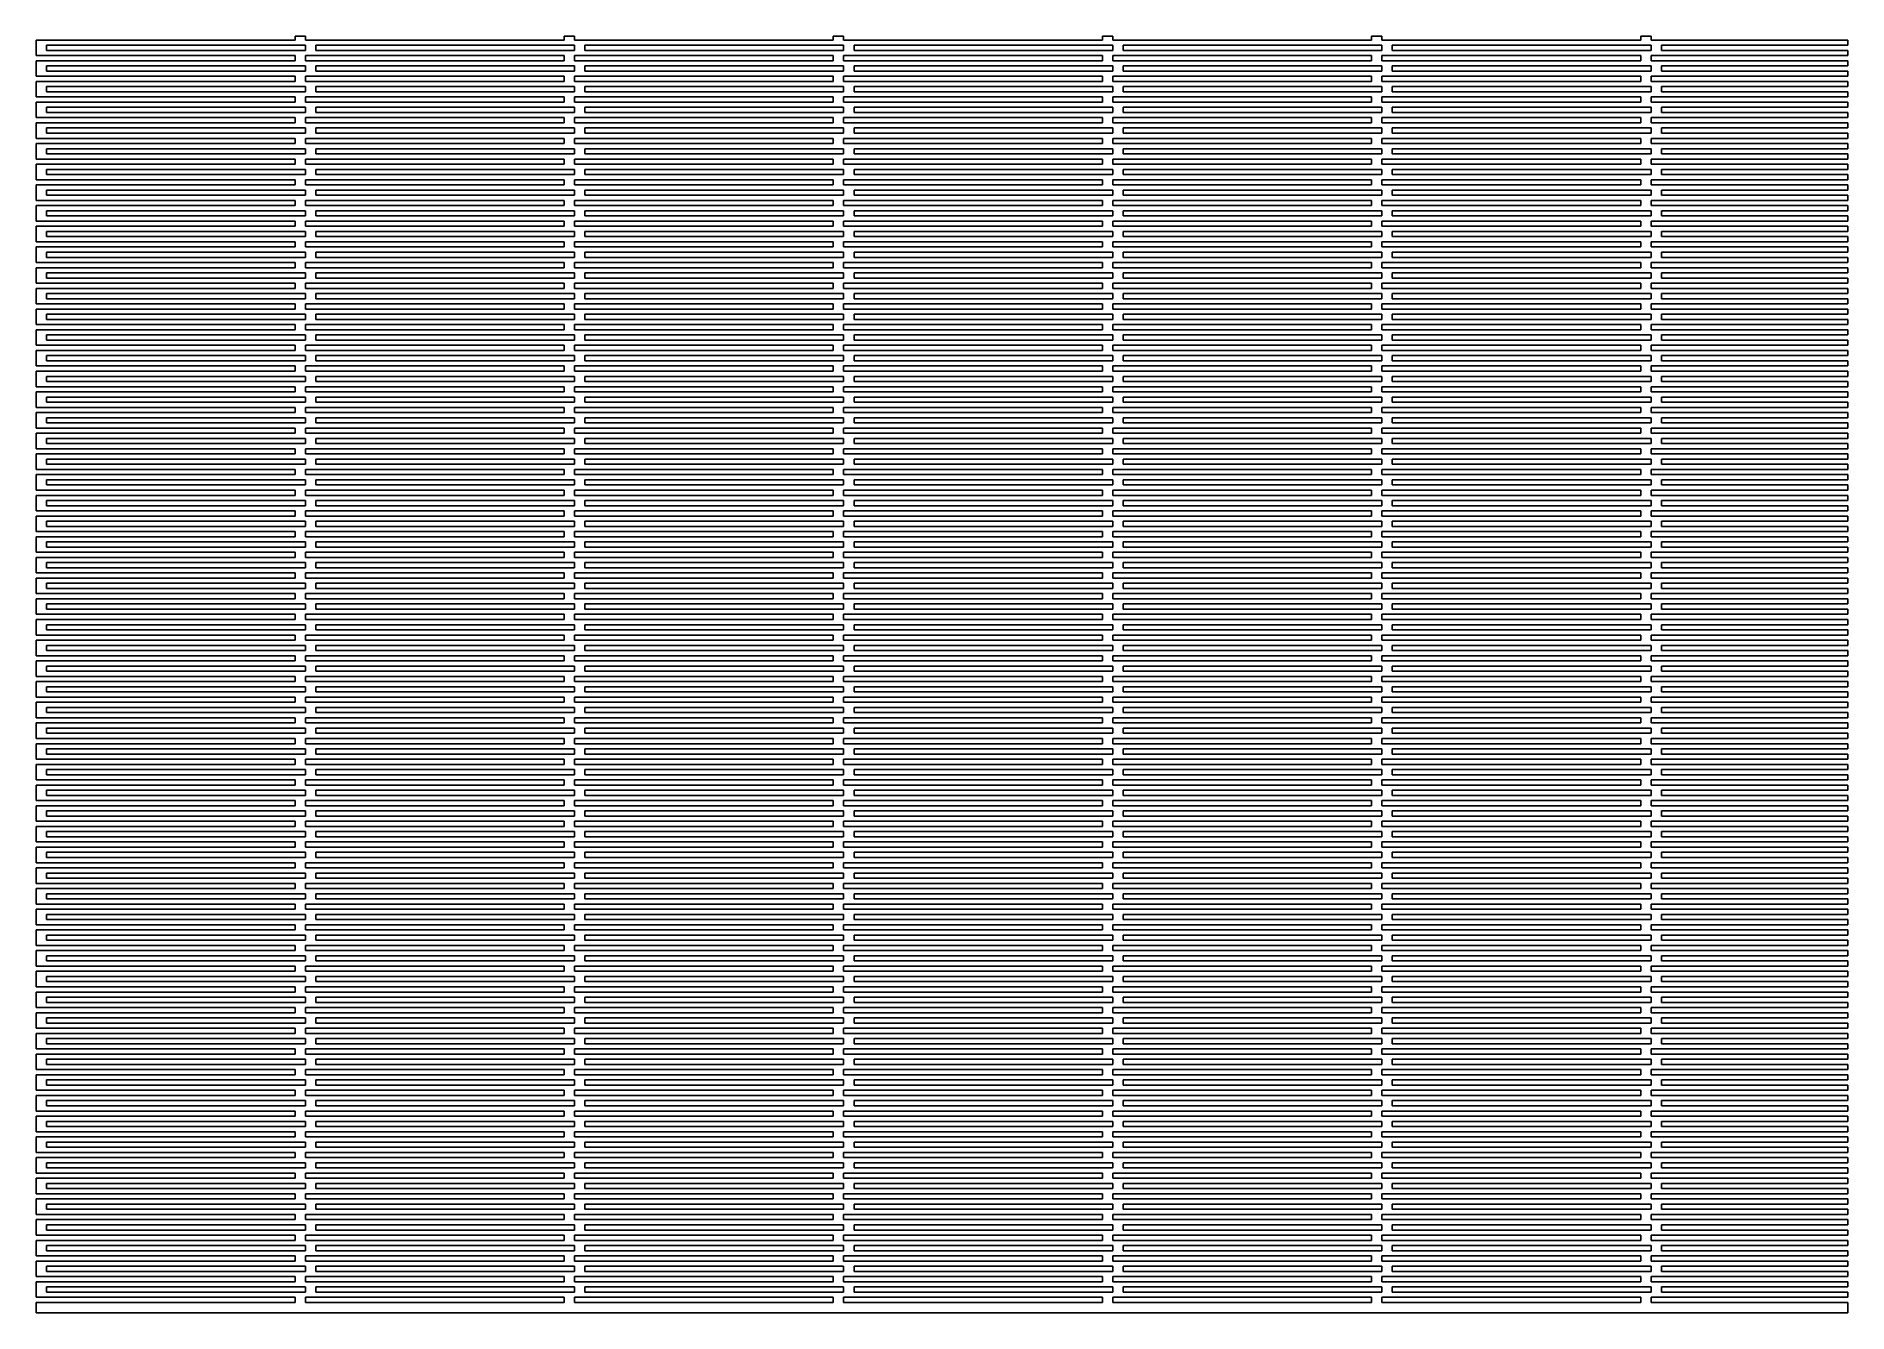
# Model space of a CAD drawing. Header units: metres. Extents: x 0 to 350, y 0 to 247.
import ezdxf

# ---------------------------------------------------------------- set-up
doc = ezdxf.new("R2010")
doc.units = ezdxf.units.M

msp = doc.modelspace()

# ---------------------------------------------------------------- linework, layer by layer
for p, q in [((50, 246), (0, 246)), ((0, 246), (0, 243)), ((2, 244), (2, 245)), ((2, 245), (52, 245)), ((52, 246.74), (50, 246.74)), ((50, 246.74), (50, 246)), ((52, 246), (52, 246.74)), ((102, 246), (52, 246)), ((52, 245), (52, 244)), ((54, 244), (54, 245)), ((54, 245), (104, 245)), ((104, 246.74), (102, 246.74)), ((102, 246.74), (102, 246)), ((104, 246), (104, 246.74)), ((154, 246), (104, 246)), ((104, 245), (104, 244)), ((106, 244), (106, 245)), ((106, 245), (156, 245)), ((156, 246.74), (154, 246.74)), ((154, 246.74), (154, 246)), ((156, 246), (156, 246.74)), ((206, 246), (156, 246)), ((156, 245), (156, 244)), ((158, 244), (158, 245)), ((158, 245), (208, 245)), ((208, 246.74), (206, 246.74)), ((206, 246.74), (206, 246)), ((208, 246), (208, 246.74)), ((258, 246), (208, 246)), ((208, 245), (208, 244)), ((210, 244), (210, 245)), ((210, 245), (260, 245)), ((260, 246.74), (258, 246.74)), ((258, 246.74), (258, 246)), ((260, 246), (260, 246.74)), ((310, 246), (260, 246)), ((260, 245), (260, 244)), ((262, 244), (262, 245)), ((262, 245), (312, 245)), ((312, 246.74), (310, 246.74)), ((310, 246.74), (310, 246)), ((312, 246), (312, 246.74)), ((350, 246), (312, 246)), ((312, 245), (312, 244)), ((314, 244), (314, 245)), ((314, 245), (350, 245)), ((350, 245), (350, 246)), ((0, 243), (50, 243)), ((50, 242), (0, 242)), ((0, 242), (0, 239)), ((52, 244), (2, 244)), ((50, 243), (50, 242)), ((52, 242), (52, 243)), ((52, 243), (102, 243)), ((102, 242), (52, 242)), ((104, 244), (54, 244)), ((102, 243), (102, 242)), ((104, 242), (104, 243)), ((104, 243), (154, 243)), ((154, 242), (104, 242)), ((156, 244), (106, 244)), ((154, 243), (154, 242)), ((156, 242), (156, 243)), ((156, 243), (206, 243)), ((206, 242), (156, 242)), ((208, 244), (158, 244)), ((206, 243), (206, 242)), ((208, 242), (208, 243)), ((208, 243), (258, 243)), ((258, 242), (208, 242)), ((260, 244), (210, 244)), ((258, 243), (258, 242)), ((260, 242), (260, 243)), ((260, 243), (310, 243)), ((310, 242), (260, 242)), ((312, 244), (262, 244)), ((310, 243), (310, 242)), ((312, 242), (312, 243)), ((312, 243), (350, 243)), ((350, 242), (312, 242)), ((350, 244), (314, 244)), ((350, 243), (350, 244)), ((350, 241), (350, 242)), ((0, 239), (50, 239)), ((50, 238), (0, 238)), ((0, 238), (0, 235)), ((2, 240), (2, 241)), ((2, 241), (52, 241)), ((52, 240), (2, 240)), ((50, 239), (50, 238)), ((52, 241), (52, 240)), ((52, 238), (52, 239)), ((52, 239), (102, 239)), ((102, 238), (52, 238)), ((54, 240), (54, 241)), ((54, 241), (104, 241)), ((104, 240), (54, 240)), ((102, 239), (102, 238)), ((104, 241), (104, 240)), ((104, 238), (104, 239)), ((104, 239), (154, 239)), ((154, 238), (104, 238)), ((106, 240), (106, 241)), ((106, 241), (156, 241)), ((156, 240), (106, 240)), ((154, 239), (154, 238)), ((156, 241), (156, 240)), ((156, 238), (156, 239)), ((156, 239), (206, 239)), ((206, 238), (156, 238)), ((158, 240), (158, 241)), ((158, 241), (208, 241)), ((208, 240), (158, 240)), ((206, 239), (206, 238)), ((208, 241), (208, 240)), ((208, 238), (208, 239)), ((208, 239), (258, 239)), ((258, 238), (208, 238)), ((210, 240), (210, 241)), ((210, 241), (260, 241)), ((260, 240), (210, 240)), ((258, 239), (258, 238)), ((260, 241), (260, 240)), ((260, 238), (260, 239)), ((260, 239), (310, 239)), ((310, 238), (260, 238)), ((262, 240), (262, 241)), ((262, 241), (312, 241)), ((312, 240), (262, 240)), ((310, 239), (310, 238)), ((312, 241), (312, 240)), ((312, 238), (312, 239)), ((312, 239), (350, 239)), ((350, 238), (312, 238)), ((314, 240), (314, 241)), ((314, 241), (350, 241)), ((350, 240), (314, 240)), ((350, 239), (350, 240)), ((350, 237), (350, 238)), ((0, 235), (50, 235)), ((2, 236), (2, 237)), ((2, 237), (52, 237)), ((52, 236), (2, 236)), ((50, 235), (50, 234)), ((52, 237), (52, 236)), ((52, 234), (52, 235)), ((52, 235), (102, 235)), ((54, 236), (54, 237)), ((54, 237), (104, 237)), ((104, 236), (54, 236)), ((102, 235), (102, 234)), ((104, 237), (104, 236)), ((104, 234), (104, 235)), ((104, 235), (154, 235)), ((106, 236), (106, 237)), ((106, 237), (156, 237)), ((156, 236), (106, 236)), ((154, 235), (154, 234)), ((156, 237), (156, 236)), ((156, 234), (156, 235)), ((156, 235), (206, 235)), ((158, 236), (158, 237)), ((158, 237), (208, 237)), ((208, 236), (158, 236)), ((206, 235), (206, 234)), ((208, 237), (208, 236)), ((208, 234), (208, 235)), ((208, 235), (258, 235)), ((210, 236), (210, 237)), ((210, 237), (260, 237)), ((260, 236), (210, 236)), ((258, 235), (258, 234)), ((260, 237), (260, 236)), ((260, 234), (260, 235)), ((260, 235), (310, 235)), ((262, 236), (262, 237)), ((262, 237), (312, 237)), ((312, 236), (262, 236)), ((310, 235), (310, 234)), ((312, 237), (312, 236)), ((312, 234), (312, 235)), ((312, 235), (350, 235)), ((314, 236), (314, 237)), ((314, 237), (350, 237)), ((350, 236), (314, 236)), ((350, 235), (350, 236)), ((50, 234), (0, 234)), ((0, 234), (0, 231)), ((0, 231), (50, 231)), ((2, 232), (2, 233)), ((2, 233), (52, 233)), ((52, 232), (2, 232)), ((50, 231), (50, 230)), ((102, 234), (52, 234)), ((52, 233), (52, 232)), ((52, 230), (52, 231)), ((52, 231), (102, 231)), ((54, 232), (54, 233)), ((54, 233), (104, 233)), ((104, 232), (54, 232)), ((102, 231), (102, 230)), ((154, 234), (104, 234)), ((104, 233), (104, 232)), ((104, 230), (104, 231)), ((104, 231), (154, 231)), ((106, 232), (106, 233)), ((106, 233), (156, 233)), ((156, 232), (106, 232)), ((154, 231), (154, 230)), ((206, 234), (156, 234)), ((156, 233), (156, 232)), ((156, 230), (156, 231)), ((156, 231), (206, 231)), ((158, 232), (158, 233)), ((158, 233), (208, 233)), ((208, 232), (158, 232)), ((206, 231), (206, 230)), ((258, 234), (208, 234)), ((208, 233), (208, 232)), ((208, 230), (208, 231)), ((208, 231), (258, 231)), ((210, 232), (210, 233)), ((210, 233), (260, 233)), ((260, 232), (210, 232)), ((258, 231), (258, 230)), ((310, 234), (260, 234)), ((260, 233), (260, 232)), ((260, 230), (260, 231)), ((260, 231), (310, 231)), ((262, 232), (262, 233)), ((262, 233), (312, 233)), ((312, 232), (262, 232)), ((310, 231), (310, 230)), ((350, 234), (312, 234)), ((312, 233), (312, 232)), ((312, 230), (312, 231)), ((312, 231), (350, 231)), ((314, 232), (314, 233)), ((314, 233), (350, 233)), ((350, 232), (314, 232)), ((350, 233), (350, 234)), ((350, 231), (350, 232)), ((50, 230), (0, 230)), ((0, 230), (0, 227)), ((2, 228), (2, 229)), ((2, 229), (52, 229)), ((52, 228), (2, 228)), ((102, 230), (52, 230)), ((52, 229), (52, 228)), ((54, 228), (54, 229)), ((54, 229), (104, 229)), ((104, 228), (54, 228)), ((154, 230), (104, 230)), ((104, 229), (104, 228)), ((106, 228), (106, 229)), ((106, 229), (156, 229)), ((156, 228), (106, 228)), ((206, 230), (156, 230)), ((156, 229), (156, 228)), ((158, 228), (158, 229)), ((158, 229), (208, 229)), ((208, 228), (158, 228)), ((258, 230), (208, 230)), ((208, 229), (208, 228)), ((210, 228), (210, 229)), ((210, 229), (260, 229)), ((260, 228), (210, 228)), ((310, 230), (260, 230)), ((260, 229), (260, 228)), ((262, 228), (262, 229)), ((262, 229), (312, 229)), ((312, 228), (262, 228)), ((350, 230), (312, 230)), ((312, 229), (312, 228)), ((314, 228), (314, 229)), ((314, 229), (350, 229)), ((350, 228), (314, 228)), ((350, 229), (350, 230)), ((350, 227), (350, 228)), ((0, 227), (50, 227)), ((50, 226), (0, 226)), ((0, 226), (0, 223)), ((2, 224), (2, 225)), ((2, 225), (52, 225)), ((52, 224), (2, 224)), ((50, 227), (50, 226)), ((52, 226), (52, 227)), ((52, 227), (102, 227)), ((102, 226), (52, 226)), ((52, 225), (52, 224)), ((54, 224), (54, 225)), ((54, 225), (104, 225)), ((104, 224), (54, 224)), ((102, 227), (102, 226)), ((104, 226), (104, 227)), ((104, 227), (154, 227)), ((154, 226), (104, 226)), ((104, 225), (104, 224)), ((106, 224), (106, 225)), ((106, 225), (156, 225)), ((156, 224), (106, 224)), ((154, 227), (154, 226)), ((156, 226), (156, 227)), ((156, 227), (206, 227)), ((206, 226), (156, 226)), ((156, 225), (156, 224)), ((158, 224), (158, 225)), ((158, 225), (208, 225)), ((208, 224), (158, 224)), ((206, 227), (206, 226)), ((208, 226), (208, 227)), ((208, 227), (258, 227)), ((258, 226), (208, 226)), ((208, 225), (208, 224)), ((210, 224), (210, 225)), ((210, 225), (260, 225)), ((260, 224), (210, 224)), ((258, 227), (258, 226)), ((260, 226), (260, 227)), ((260, 227), (310, 227)), ((310, 226), (260, 226)), ((260, 225), (260, 224)), ((262, 224), (262, 225)), ((262, 225), (312, 225)), ((312, 224), (262, 224)), ((310, 227), (310, 226)), ((312, 226), (312, 227)), ((312, 227), (350, 227)), ((350, 226), (312, 226)), ((312, 225), (312, 224)), ((314, 224), (314, 225)), ((314, 225), (350, 225)), ((350, 224), (314, 224)), ((350, 225), (350, 226)), ((350, 223), (350, 224)), ((0, 223), (50, 223)), ((50, 222), (0, 222)), ((0, 222), (0, 219)), ((2, 220), (2, 221)), ((2, 221), (52, 221)), ((50, 223), (50, 222)), ((52, 222), (52, 223)), ((52, 223), (102, 223)), ((102, 222), (52, 222)), ((52, 221), (52, 220)), ((54, 220), (54, 221)), ((54, 221), (104, 221)), ((102, 223), (102, 222)), ((104, 222), (104, 223)), ((104, 223), (154, 223)), ((154, 222), (104, 222)), ((104, 221), (104, 220)), ((106, 220), (106, 221)), ((106, 221), (156, 221)), ((154, 223), (154, 222)), ((156, 222), (156, 223)), ((156, 223), (206, 223)), ((206, 222), (156, 222)), ((156, 221), (156, 220)), ((158, 220), (158, 221)), ((158, 221), (208, 221)), ((206, 223), (206, 222)), ((208, 222), (208, 223)), ((208, 223), (258, 223)), ((258, 222), (208, 222)), ((208, 221), (208, 220)), ((210, 220), (210, 221)), ((210, 221), (260, 221)), ((258, 223), (258, 222)), ((260, 222), (260, 223)), ((260, 223), (310, 223)), ((310, 222), (260, 222)), ((260, 221), (260, 220)), ((262, 220), (262, 221)), ((262, 221), (312, 221)), ((310, 223), (310, 222)), ((312, 222), (312, 223)), ((312, 223), (350, 223)), ((350, 222), (312, 222)), ((312, 221), (312, 220)), ((314, 220), (314, 221)), ((314, 221), (350, 221)), ((350, 221), (350, 222)), ((0, 219), (50, 219)), ((50, 218), (0, 218)), ((0, 218), (0, 215)), ((52, 220), (2, 220)), ((2, 216), (2, 217)), ((2, 217), (52, 217)), ((50, 219), (50, 218)), ((52, 218), (52, 219)), ((52, 219), (102, 219)), ((102, 218), (52, 218)), ((52, 217), (52, 216)), ((104, 220), (54, 220)), ((54, 216), (54, 217)), ((54, 217), (104, 217)), ((102, 219), (102, 218)), ((104, 218), (104, 219)), ((104, 219), (154, 219)), ((154, 218), (104, 218)), ((104, 217), (104, 216)), ((156, 220), (106, 220)), ((106, 216), (106, 217)), ((106, 217), (156, 217)), ((154, 219), (154, 218)), ((156, 218), (156, 219)), ((156, 219), (206, 219)), ((206, 218), (156, 218)), ((156, 217), (156, 216)), ((208, 220), (158, 220)), ((158, 216), (158, 217)), ((158, 217), (208, 217)), ((206, 219), (206, 218)), ((208, 218), (208, 219)), ((208, 219), (258, 219)), ((258, 218), (208, 218)), ((208, 217), (208, 216)), ((260, 220), (210, 220)), ((210, 216), (210, 217)), ((210, 217), (260, 217)), ((258, 219), (258, 218)), ((260, 218), (260, 219)), ((260, 219), (310, 219)), ((310, 218), (260, 218)), ((260, 217), (260, 216)), ((312, 220), (262, 220)), ((262, 216), (262, 217)), ((262, 217), (312, 217)), ((310, 219), (310, 218)), ((312, 218), (312, 219)), ((312, 219), (350, 219)), ((350, 218), (312, 218)), ((312, 217), (312, 216)), ((350, 220), (314, 220)), ((314, 216), (314, 217)), ((314, 217), (350, 217)), ((350, 219), (350, 220)), ((350, 217), (350, 218)), ((0, 215), (50, 215)), ((50, 214), (0, 214)), ((0, 214), (0, 211)), ((52, 216), (2, 216)), ((50, 215), (50, 214)), ((52, 214), (52, 215)), ((52, 215), (102, 215)), ((102, 214), (52, 214)), ((104, 216), (54, 216)), ((102, 215), (102, 214)), ((104, 214), (104, 215)), ((104, 215), (154, 215)), ((154, 214), (104, 214)), ((156, 216), (106, 216)), ((154, 215), (154, 214)), ((156, 214), (156, 215)), ((156, 215), (206, 215)), ((206, 214), (156, 214)), ((208, 216), (158, 216)), ((206, 215), (206, 214)), ((208, 214), (208, 215)), ((208, 215), (258, 215)), ((258, 214), (208, 214)), ((260, 216), (210, 216)), ((258, 215), (258, 214)), ((260, 214), (260, 215)), ((260, 215), (310, 215)), ((310, 214), (260, 214)), ((312, 216), (262, 216)), ((310, 215), (310, 214)), ((312, 214), (312, 215)), ((312, 215), (350, 215)), ((350, 214), (312, 214)), ((350, 216), (314, 216)), ((350, 215), (350, 216)), ((350, 213), (350, 214)), ((0, 211), (50, 211)), ((50, 210), (0, 210)), ((0, 210), (0, 207)), ((2, 212), (2, 213)), ((2, 213), (52, 213)), ((52, 212), (2, 212)), ((50, 211), (50, 210)), ((52, 213), (52, 212)), ((52, 210), (52, 211)), ((52, 211), (102, 211)), ((102, 210), (52, 210)), ((54, 212), (54, 213)), ((54, 213), (104, 213)), ((104, 212), (54, 212)), ((102, 211), (102, 210)), ((104, 213), (104, 212)), ((104, 210), (104, 211)), ((104, 211), (154, 211)), ((154, 210), (104, 210)), ((106, 212), (106, 213)), ((106, 213), (156, 213)), ((156, 212), (106, 212)), ((154, 211), (154, 210)), ((156, 213), (156, 212)), ((156, 210), (156, 211)), ((156, 211), (206, 211)), ((206, 210), (156, 210)), ((158, 212), (158, 213)), ((158, 213), (208, 213)), ((208, 212), (158, 212)), ((206, 211), (206, 210)), ((208, 213), (208, 212)), ((208, 210), (208, 211)), ((208, 211), (258, 211)), ((258, 210), (208, 210)), ((210, 212), (210, 213)), ((210, 213), (260, 213)), ((260, 212), (210, 212)), ((258, 211), (258, 210)), ((260, 213), (260, 212)), ((260, 210), (260, 211)), ((260, 211), (310, 211)), ((310, 210), (260, 210)), ((262, 212), (262, 213)), ((262, 213), (312, 213)), ((312, 212), (262, 212)), ((310, 211), (310, 210)), ((312, 213), (312, 212)), ((312, 210), (312, 211)), ((312, 211), (350, 211)), ((350, 210), (312, 210)), ((314, 212), (314, 213)), ((314, 213), (350, 213)), ((350, 212), (314, 212)), ((350, 211), (350, 212)), ((350, 209), (350, 210)), ((0, 207), (50, 207)), ((2, 208), (2, 209)), ((2, 209), (52, 209)), ((52, 208), (2, 208)), ((50, 207), (50, 206)), ((52, 209), (52, 208)), ((52, 206), (52, 207)), ((52, 207), (102, 207)), ((54, 208), (54, 209)), ((54, 209), (104, 209)), ((104, 208), (54, 208)), ((102, 207), (102, 206)), ((104, 209), (104, 208)), ((104, 206), (104, 207)), ((104, 207), (154, 207)), ((106, 208), (106, 209)), ((106, 209), (156, 209)), ((156, 208), (106, 208)), ((154, 207), (154, 206)), ((156, 209), (156, 208)), ((156, 206), (156, 207)), ((156, 207), (206, 207)), ((158, 208), (158, 209)), ((158, 209), (208, 209)), ((208, 208), (158, 208)), ((206, 207), (206, 206)), ((208, 209), (208, 208)), ((208, 206), (208, 207)), ((208, 207), (258, 207)), ((210, 208), (210, 209)), ((210, 209), (260, 209)), ((260, 208), (210, 208)), ((258, 207), (258, 206)), ((260, 209), (260, 208)), ((260, 206), (260, 207)), ((260, 207), (310, 207)), ((262, 208), (262, 209)), ((262, 209), (312, 209)), ((312, 208), (262, 208)), ((310, 207), (310, 206)), ((312, 209), (312, 208)), ((312, 206), (312, 207)), ((312, 207), (350, 207)), ((314, 208), (314, 209)), ((314, 209), (350, 209)), ((350, 208), (314, 208)), ((350, 207), (350, 208)), ((50, 206), (0, 206)), ((0, 206), (0, 203)), ((0, 203), (50, 203)), ((2, 204), (2, 205)), ((2, 205), (52, 205)), ((52, 204), (2, 204)), ((50, 203), (50, 202)), ((102, 206), (52, 206)), ((52, 205), (52, 204)), ((52, 202), (52, 203)), ((52, 203), (102, 203)), ((54, 204), (54, 205)), ((54, 205), (104, 205)), ((104, 204), (54, 204)), ((102, 203), (102, 202)), ((154, 206), (104, 206)), ((104, 205), (104, 204)), ((104, 202), (104, 203)), ((104, 203), (154, 203)), ((106, 204), (106, 205)), ((106, 205), (156, 205)), ((156, 204), (106, 204)), ((154, 203), (154, 202)), ((206, 206), (156, 206)), ((156, 205), (156, 204)), ((156, 202), (156, 203)), ((156, 203), (206, 203)), ((158, 204), (158, 205)), ((158, 205), (208, 205)), ((208, 204), (158, 204)), ((206, 203), (206, 202)), ((258, 206), (208, 206)), ((208, 205), (208, 204)), ((208, 202), (208, 203)), ((208, 203), (258, 203)), ((210, 204), (210, 205)), ((210, 205), (260, 205)), ((260, 204), (210, 204)), ((258, 203), (258, 202)), ((310, 206), (260, 206)), ((260, 205), (260, 204)), ((260, 202), (260, 203)), ((260, 203), (310, 203)), ((262, 204), (262, 205)), ((262, 205), (312, 205)), ((312, 204), (262, 204)), ((310, 203), (310, 202)), ((350, 206), (312, 206)), ((312, 205), (312, 204)), ((312, 202), (312, 203)), ((312, 203), (350, 203)), ((314, 204), (314, 205)), ((314, 205), (350, 205)), ((350, 204), (314, 204)), ((350, 205), (350, 206)), ((350, 203), (350, 204)), ((50, 202), (0, 202)), ((0, 202), (0, 199)), ((2, 200), (2, 201)), ((2, 201), (52, 201)), ((52, 200), (2, 200)), ((102, 202), (52, 202)), ((52, 201), (52, 200)), ((54, 200), (54, 201)), ((54, 201), (104, 201)), ((104, 200), (54, 200)), ((154, 202), (104, 202)), ((104, 201), (104, 200)), ((106, 200), (106, 201)), ((106, 201), (156, 201)), ((156, 200), (106, 200)), ((206, 202), (156, 202)), ((156, 201), (156, 200)), ((158, 200), (158, 201)), ((158, 201), (208, 201)), ((208, 200), (158, 200)), ((258, 202), (208, 202)), ((208, 201), (208, 200)), ((210, 200), (210, 201)), ((210, 201), (260, 201)), ((260, 200), (210, 200)), ((310, 202), (260, 202)), ((260, 201), (260, 200)), ((262, 200), (262, 201)), ((262, 201), (312, 201)), ((312, 200), (262, 200)), ((350, 202), (312, 202)), ((312, 201), (312, 200)), ((314, 200), (314, 201)), ((314, 201), (350, 201)), ((350, 200), (314, 200)), ((350, 201), (350, 202)), ((350, 199), (350, 200)), ((0, 199), (50, 199)), ((50, 198), (0, 198)), ((0, 198), (0, 195)), ((2, 196), (2, 197)), ((2, 197), (52, 197)), ((52, 196), (2, 196)), ((50, 199), (50, 198)), ((52, 198), (52, 199)), ((52, 199), (102, 199)), ((102, 198), (52, 198)), ((52, 197), (52, 196)), ((54, 196), (54, 197)), ((54, 197), (104, 197)), ((104, 196), (54, 196)), ((102, 199), (102, 198)), ((104, 198), (104, 199)), ((104, 199), (154, 199)), ((154, 198), (104, 198)), ((104, 197), (104, 196)), ((106, 196), (106, 197)), ((106, 197), (156, 197)), ((156, 196), (106, 196)), ((154, 199), (154, 198)), ((156, 198), (156, 199)), ((156, 199), (206, 199)), ((206, 198), (156, 198)), ((156, 197), (156, 196)), ((158, 196), (158, 197)), ((158, 197), (208, 197)), ((208, 196), (158, 196)), ((206, 199), (206, 198)), ((208, 198), (208, 199)), ((208, 199), (258, 199)), ((258, 198), (208, 198)), ((208, 197), (208, 196)), ((210, 196), (210, 197)), ((210, 197), (260, 197)), ((260, 196), (210, 196)), ((258, 199), (258, 198)), ((260, 198), (260, 199)), ((260, 199), (310, 199)), ((310, 198), (260, 198)), ((260, 197), (260, 196)), ((262, 196), (262, 197)), ((262, 197), (312, 197)), ((312, 196), (262, 196)), ((310, 199), (310, 198)), ((312, 198), (312, 199)), ((312, 199), (350, 199)), ((350, 198), (312, 198)), ((312, 197), (312, 196)), ((314, 196), (314, 197)), ((314, 197), (350, 197)), ((350, 196), (314, 196)), ((350, 197), (350, 198)), ((350, 195), (350, 196)), ((0, 195), (50, 195)), ((50, 194), (0, 194)), ((0, 194), (0, 191)), ((2, 192), (2, 193)), ((2, 193), (52, 193)), ((50, 195), (50, 194)), ((52, 194), (52, 195)), ((52, 195), (102, 195)), ((102, 194), (52, 194)), ((52, 193), (52, 192)), ((54, 192), (54, 193)), ((54, 193), (104, 193)), ((102, 195), (102, 194)), ((104, 194), (104, 195)), ((104, 195), (154, 195)), ((154, 194), (104, 194)), ((104, 193), (104, 192)), ((106, 192), (106, 193)), ((106, 193), (156, 193)), ((154, 195), (154, 194)), ((156, 194), (156, 195)), ((156, 195), (206, 195)), ((206, 194), (156, 194)), ((156, 193), (156, 192)), ((158, 192), (158, 193)), ((158, 193), (208, 193)), ((206, 195), (206, 194)), ((208, 194), (208, 195)), ((208, 195), (258, 195)), ((258, 194), (208, 194)), ((208, 193), (208, 192)), ((210, 192), (210, 193)), ((210, 193), (260, 193)), ((258, 195), (258, 194)), ((260, 194), (260, 195)), ((260, 195), (310, 195)), ((310, 194), (260, 194)), ((260, 193), (260, 192)), ((262, 192), (262, 193)), ((262, 193), (312, 193)), ((310, 195), (310, 194)), ((312, 194), (312, 195)), ((312, 195), (350, 195)), ((350, 194), (312, 194)), ((312, 193), (312, 192)), ((314, 192), (314, 193)), ((314, 193), (350, 193)), ((350, 193), (350, 194)), ((0, 191), (50, 191)), ((50, 190), (0, 190)), ((0, 190), (0, 187)), ((52, 192), (2, 192)), ((2, 188), (2, 189)), ((2, 189), (52, 189)), ((50, 191), (50, 190)), ((52, 190), (52, 191)), ((52, 191), (102, 191)), ((102, 190), (52, 190)), ((52, 189), (52, 188)), ((104, 192), (54, 192)), ((54, 188), (54, 189)), ((54, 189), (104, 189)), ((102, 191), (102, 190)), ((104, 190), (104, 191)), ((104, 191), (154, 191)), ((154, 190), (104, 190)), ((104, 189), (104, 188)), ((156, 192), (106, 192)), ((106, 188), (106, 189)), ((106, 189), (156, 189)), ((154, 191), (154, 190)), ((156, 190), (156, 191)), ((156, 191), (206, 191)), ((206, 190), (156, 190)), ((156, 189), (156, 188)), ((208, 192), (158, 192)), ((158, 188), (158, 189)), ((158, 189), (208, 189)), ((206, 191), (206, 190)), ((208, 190), (208, 191)), ((208, 191), (258, 191)), ((258, 190), (208, 190)), ((208, 189), (208, 188)), ((260, 192), (210, 192)), ((210, 188), (210, 189)), ((210, 189), (260, 189)), ((258, 191), (258, 190)), ((260, 190), (260, 191)), ((260, 191), (310, 191)), ((310, 190), (260, 190)), ((260, 189), (260, 188)), ((312, 192), (262, 192)), ((262, 188), (262, 189)), ((262, 189), (312, 189)), ((310, 191), (310, 190)), ((312, 190), (312, 191)), ((312, 191), (350, 191)), ((350, 190), (312, 190)), ((312, 189), (312, 188)), ((350, 192), (314, 192)), ((314, 188), (314, 189)), ((314, 189), (350, 189)), ((350, 191), (350, 192)), ((350, 189), (350, 190)), ((0, 187), (50, 187)), ((50, 186), (0, 186)), ((0, 186), (0, 183)), ((52, 188), (2, 188)), ((50, 187), (50, 186)), ((52, 186), (52, 187)), ((52, 187), (102, 187)), ((102, 186), (52, 186)), ((104, 188), (54, 188)), ((102, 187), (102, 186)), ((104, 186), (104, 187)), ((104, 187), (154, 187)), ((154, 186), (104, 186)), ((156, 188), (106, 188)), ((154, 187), (154, 186)), ((156, 186), (156, 187)), ((156, 187), (206, 187)), ((206, 186), (156, 186)), ((208, 188), (158, 188)), ((206, 187), (206, 186)), ((208, 186), (208, 187)), ((208, 187), (258, 187)), ((258, 186), (208, 186)), ((260, 188), (210, 188)), ((258, 187), (258, 186)), ((260, 186), (260, 187)), ((260, 187), (310, 187)), ((310, 186), (260, 186)), ((312, 188), (262, 188)), ((310, 187), (310, 186)), ((312, 186), (312, 187)), ((312, 187), (350, 187)), ((350, 186), (312, 186)), ((350, 188), (314, 188)), ((350, 187), (350, 188)), ((350, 185), (350, 186)), ((0, 183), (50, 183)), ((50, 182), (0, 182)), ((0, 182), (0, 179)), ((2, 184), (2, 185)), ((2, 185), (52, 185)), ((52, 184), (2, 184)), ((50, 183), (50, 182)), ((52, 185), (52, 184)), ((52, 182), (52, 183)), ((52, 183), (102, 183)), ((102, 182), (52, 182)), ((54, 184), (54, 185)), ((54, 185), (104, 185)), ((104, 184), (54, 184)), ((102, 183), (102, 182)), ((104, 185), (104, 184)), ((104, 182), (104, 183)), ((104, 183), (154, 183)), ((154, 182), (104, 182)), ((106, 184), (106, 185)), ((106, 185), (156, 185)), ((156, 184), (106, 184)), ((154, 183), (154, 182)), ((156, 185), (156, 184)), ((156, 182), (156, 183)), ((156, 183), (206, 183)), ((206, 182), (156, 182)), ((158, 184), (158, 185)), ((158, 185), (208, 185)), ((208, 184), (158, 184)), ((206, 183), (206, 182)), ((208, 185), (208, 184)), ((208, 182), (208, 183)), ((208, 183), (258, 183)), ((258, 182), (208, 182)), ((210, 184), (210, 185)), ((210, 185), (260, 185)), ((260, 184), (210, 184)), ((258, 183), (258, 182)), ((260, 185), (260, 184)), ((260, 182), (260, 183)), ((260, 183), (310, 183)), ((310, 182), (260, 182)), ((262, 184), (262, 185)), ((262, 185), (312, 185)), ((312, 184), (262, 184)), ((310, 183), (310, 182)), ((312, 185), (312, 184)), ((312, 182), (312, 183)), ((312, 183), (350, 183)), ((350, 182), (312, 182)), ((314, 184), (314, 185)), ((314, 185), (350, 185)), ((350, 184), (314, 184)), ((350, 183), (350, 184)), ((350, 181), (350, 182)), ((0, 179), (50, 179)), ((2, 180), (2, 181)), ((2, 181), (52, 181)), ((52, 180), (2, 180)), ((50, 179), (50, 178)), ((52, 181), (52, 180)), ((52, 178), (52, 179)), ((52, 179), (102, 179)), ((54, 180), (54, 181)), ((54, 181), (104, 181)), ((104, 180), (54, 180)), ((102, 179), (102, 178)), ((104, 181), (104, 180)), ((104, 178), (104, 179)), ((104, 179), (154, 179)), ((106, 180), (106, 181)), ((106, 181), (156, 181)), ((156, 180), (106, 180)), ((154, 179), (154, 178)), ((156, 181), (156, 180)), ((156, 178), (156, 179)), ((156, 179), (206, 179)), ((158, 180), (158, 181)), ((158, 181), (208, 181)), ((208, 180), (158, 180)), ((206, 179), (206, 178)), ((208, 181), (208, 180)), ((208, 178), (208, 179)), ((208, 179), (258, 179)), ((210, 180), (210, 181)), ((210, 181), (260, 181)), ((260, 180), (210, 180)), ((258, 179), (258, 178)), ((260, 181), (260, 180)), ((260, 178), (260, 179)), ((260, 179), (310, 179)), ((262, 180), (262, 181)), ((262, 181), (312, 181)), ((312, 180), (262, 180)), ((310, 179), (310, 178)), ((312, 181), (312, 180)), ((312, 178), (312, 179)), ((312, 179), (350, 179)), ((314, 180), (314, 181)), ((314, 181), (350, 181)), ((350, 180), (314, 180)), ((350, 179), (350, 180)), ((50, 178), (0, 178)), ((0, 178), (0, 175)), ((0, 175), (50, 175)), ((2, 176), (2, 177)), ((2, 177), (52, 177)), ((52, 176), (2, 176)), ((50, 175), (50, 174)), ((102, 178), (52, 178)), ((52, 177), (52, 176)), ((52, 174), (52, 175)), ((52, 175), (102, 175)), ((54, 176), (54, 177)), ((54, 177), (104, 177)), ((104, 176), (54, 176)), ((102, 175), (102, 174)), ((154, 178), (104, 178)), ((104, 177), (104, 176)), ((104, 174), (104, 175)), ((104, 175), (154, 175)), ((106, 176), (106, 177)), ((106, 177), (156, 177)), ((156, 176), (106, 176)), ((154, 175), (154, 174)), ((206, 178), (156, 178)), ((156, 177), (156, 176)), ((156, 174), (156, 175)), ((156, 175), (206, 175)), ((158, 176), (158, 177)), ((158, 177), (208, 177)), ((208, 176), (158, 176)), ((206, 175), (206, 174)), ((258, 178), (208, 178)), ((208, 177), (208, 176)), ((208, 174), (208, 175)), ((208, 175), (258, 175)), ((210, 176), (210, 177)), ((210, 177), (260, 177)), ((260, 176), (210, 176)), ((258, 175), (258, 174)), ((310, 178), (260, 178)), ((260, 177), (260, 176)), ((260, 174), (260, 175)), ((260, 175), (310, 175)), ((262, 176), (262, 177)), ((262, 177), (312, 177)), ((312, 176), (262, 176)), ((310, 175), (310, 174)), ((350, 178), (312, 178)), ((312, 177), (312, 176)), ((312, 174), (312, 175)), ((312, 175), (350, 175)), ((314, 176), (314, 177)), ((314, 177), (350, 177)), ((350, 176), (314, 176)), ((350, 177), (350, 178)), ((350, 175), (350, 176)), ((50, 174), (0, 174)), ((0, 174), (0, 171)), ((2, 172), (2, 173)), ((2, 173), (52, 173)), ((52, 172), (2, 172)), ((102, 174), (52, 174)), ((52, 173), (52, 172)), ((54, 172), (54, 173)), ((54, 173), (104, 173)), ((104, 172), (54, 172)), ((154, 174), (104, 174)), ((104, 173), (104, 172)), ((106, 172), (106, 173)), ((106, 173), (156, 173)), ((156, 172), (106, 172)), ((206, 174), (156, 174)), ((156, 173), (156, 172)), ((158, 172), (158, 173)), ((158, 173), (208, 173)), ((208, 172), (158, 172)), ((258, 174), (208, 174)), ((208, 173), (208, 172)), ((210, 172), (210, 173)), ((210, 173), (260, 173)), ((260, 172), (210, 172)), ((310, 174), (260, 174)), ((260, 173), (260, 172)), ((262, 172), (262, 173)), ((262, 173), (312, 173)), ((312, 172), (262, 172)), ((350, 174), (312, 174)), ((312, 173), (312, 172)), ((314, 172), (314, 173)), ((314, 173), (350, 173)), ((350, 172), (314, 172)), ((350, 173), (350, 174)), ((350, 171), (350, 172)), ((0, 171), (50, 171)), ((50, 170), (0, 170)), ((0, 170), (0, 167)), ((2, 168), (2, 169)), ((2, 169), (52, 169)), ((52, 168), (2, 168)), ((50, 171), (50, 170)), ((52, 170), (52, 171)), ((52, 171), (102, 171)), ((102, 170), (52, 170)), ((52, 169), (52, 168)), ((54, 168), (54, 169)), ((54, 169), (104, 169)), ((104, 168), (54, 168)), ((102, 171), (102, 170)), ((104, 170), (104, 171)), ((104, 171), (154, 171)), ((154, 170), (104, 170)), ((104, 169), (104, 168)), ((106, 168), (106, 169)), ((106, 169), (156, 169)), ((156, 168), (106, 168)), ((154, 171), (154, 170)), ((156, 170), (156, 171)), ((156, 171), (206, 171)), ((206, 170), (156, 170)), ((156, 169), (156, 168)), ((158, 168), (158, 169)), ((158, 169), (208, 169)), ((208, 168), (158, 168)), ((206, 171), (206, 170)), ((208, 170), (208, 171)), ((208, 171), (258, 171)), ((258, 170), (208, 170)), ((208, 169), (208, 168)), ((210, 168), (210, 169)), ((210, 169), (260, 169)), ((260, 168), (210, 168)), ((258, 171), (258, 170)), ((260, 170), (260, 171)), ((260, 171), (310, 171)), ((310, 170), (260, 170)), ((260, 169), (260, 168)), ((262, 168), (262, 169)), ((262, 169), (312, 169)), ((312, 168), (262, 168)), ((310, 171), (310, 170)), ((312, 170), (312, 171)), ((312, 171), (350, 171)), ((350, 170), (312, 170)), ((312, 169), (312, 168)), ((314, 168), (314, 169)), ((314, 169), (350, 169)), ((350, 168), (314, 168)), ((350, 169), (350, 170)), ((350, 167), (350, 168)), ((0, 167), (50, 167)), ((50, 166), (0, 166)), ((0, 166), (0, 163)), ((2, 164), (2, 165)), ((2, 165), (52, 165)), ((50, 167), (50, 166)), ((52, 166), (52, 167)), ((52, 167), (102, 167)), ((102, 166), (52, 166)), ((52, 165), (52, 164)), ((54, 164), (54, 165)), ((54, 165), (104, 165)), ((102, 167), (102, 166)), ((104, 166), (104, 167)), ((104, 167), (154, 167)), ((154, 166), (104, 166)), ((104, 165), (104, 164)), ((106, 164), (106, 165)), ((106, 165), (156, 165)), ((154, 167), (154, 166)), ((156, 166), (156, 167)), ((156, 167), (206, 167)), ((206, 166), (156, 166)), ((156, 165), (156, 164)), ((158, 164), (158, 165)), ((158, 165), (208, 165)), ((206, 167), (206, 166)), ((208, 166), (208, 167)), ((208, 167), (258, 167)), ((258, 166), (208, 166)), ((208, 165), (208, 164)), ((210, 164), (210, 165)), ((210, 165), (260, 165)), ((258, 167), (258, 166)), ((260, 166), (260, 167)), ((260, 167), (310, 167)), ((310, 166), (260, 166)), ((260, 165), (260, 164)), ((262, 164), (262, 165)), ((262, 165), (312, 165)), ((310, 167), (310, 166)), ((312, 166), (312, 167)), ((312, 167), (350, 167)), ((350, 166), (312, 166)), ((312, 165), (312, 164)), ((314, 164), (314, 165)), ((314, 165), (350, 165)), ((350, 165), (350, 166)), ((0, 163), (50, 163)), ((50, 162), (0, 162)), ((0, 162), (0, 159)), ((52, 164), (2, 164)), ((2, 160), (2, 161)), ((2, 161), (52, 161)), ((50, 163), (50, 162)), ((52, 162), (52, 163)), ((52, 163), (102, 163)), ((102, 162), (52, 162)), ((52, 161), (52, 160)), ((104, 164), (54, 164)), ((54, 160), (54, 161)), ((54, 161), (104, 161)), ((102, 163), (102, 162)), ((104, 162), (104, 163)), ((104, 163), (154, 163)), ((154, 162), (104, 162)), ((104, 161), (104, 160)), ((156, 164), (106, 164)), ((106, 160), (106, 161)), ((106, 161), (156, 161)), ((154, 163), (154, 162)), ((156, 162), (156, 163)), ((156, 163), (206, 163)), ((206, 162), (156, 162)), ((156, 161), (156, 160)), ((208, 164), (158, 164)), ((158, 160), (158, 161)), ((158, 161), (208, 161)), ((206, 163), (206, 162)), ((208, 162), (208, 163)), ((208, 163), (258, 163)), ((258, 162), (208, 162)), ((208, 161), (208, 160)), ((260, 164), (210, 164)), ((210, 160), (210, 161)), ((210, 161), (260, 161)), ((258, 163), (258, 162)), ((260, 162), (260, 163)), ((260, 163), (310, 163)), ((310, 162), (260, 162)), ((260, 161), (260, 160)), ((312, 164), (262, 164)), ((262, 160), (262, 161)), ((262, 161), (312, 161)), ((310, 163), (310, 162)), ((312, 162), (312, 163)), ((312, 163), (350, 163)), ((350, 162), (312, 162)), ((312, 161), (312, 160)), ((350, 164), (314, 164)), ((314, 160), (314, 161)), ((314, 161), (350, 161)), ((350, 163), (350, 164)), ((350, 161), (350, 162)), ((0, 159), (50, 159)), ((50, 158), (0, 158)), ((0, 158), (0, 155)), ((52, 160), (2, 160)), ((50, 159), (50, 158)), ((52, 158), (52, 159)), ((52, 159), (102, 159)), ((102, 158), (52, 158)), ((104, 160), (54, 160)), ((102, 159), (102, 158)), ((104, 158), (104, 159)), ((104, 159), (154, 159)), ((154, 158), (104, 158)), ((156, 160), (106, 160)), ((154, 159), (154, 158)), ((156, 158), (156, 159)), ((156, 159), (206, 159)), ((206, 158), (156, 158)), ((208, 160), (158, 160)), ((206, 159), (206, 158)), ((208, 158), (208, 159)), ((208, 159), (258, 159)), ((258, 158), (208, 158)), ((260, 160), (210, 160)), ((258, 159), (258, 158)), ((260, 158), (260, 159)), ((260, 159), (310, 159)), ((310, 158), (260, 158)), ((312, 160), (262, 160)), ((310, 159), (310, 158)), ((312, 158), (312, 159)), ((312, 159), (350, 159)), ((350, 158), (312, 158)), ((350, 160), (314, 160)), ((350, 159), (350, 160)), ((350, 157), (350, 158)), ((0, 155), (50, 155)), ((50, 154), (0, 154)), ((0, 154), (0, 151)), ((2, 156), (2, 157)), ((2, 157), (52, 157)), ((52, 156), (2, 156)), ((50, 155), (50, 154)), ((52, 157), (52, 156)), ((52, 154), (52, 155)), ((52, 155), (102, 155)), ((102, 154), (52, 154)), ((54, 156), (54, 157)), ((54, 157), (104, 157)), ((104, 156), (54, 156)), ((102, 155), (102, 154)), ((104, 157), (104, 156)), ((104, 154), (104, 155)), ((104, 155), (154, 155)), ((154, 154), (104, 154)), ((106, 156), (106, 157)), ((106, 157), (156, 157)), ((156, 156), (106, 156)), ((154, 155), (154, 154)), ((156, 157), (156, 156)), ((156, 154), (156, 155)), ((156, 155), (206, 155)), ((206, 154), (156, 154)), ((158, 156), (158, 157)), ((158, 157), (208, 157)), ((208, 156), (158, 156)), ((206, 155), (206, 154)), ((208, 157), (208, 156)), ((208, 154), (208, 155)), ((208, 155), (258, 155)), ((258, 154), (208, 154)), ((210, 156), (210, 157)), ((210, 157), (260, 157)), ((260, 156), (210, 156)), ((258, 155), (258, 154)), ((260, 157), (260, 156)), ((260, 154), (260, 155)), ((260, 155), (310, 155)), ((310, 154), (260, 154)), ((262, 156), (262, 157)), ((262, 157), (312, 157)), ((312, 156), (262, 156)), ((310, 155), (310, 154)), ((312, 157), (312, 156)), ((312, 154), (312, 155)), ((312, 155), (350, 155)), ((350, 154), (312, 154)), ((314, 156), (314, 157)), ((314, 157), (350, 157)), ((350, 156), (314, 156)), ((350, 155), (350, 156)), ((350, 153), (350, 154)), ((0, 151), (50, 151)), ((2, 152), (2, 153)), ((2, 153), (52, 153)), ((52, 152), (2, 152)), ((50, 151), (50, 150)), ((52, 153), (52, 152)), ((52, 150), (52, 151)), ((52, 151), (102, 151)), ((54, 152), (54, 153)), ((54, 153), (104, 153)), ((104, 152), (54, 152)), ((102, 151), (102, 150)), ((104, 153), (104, 152)), ((104, 150), (104, 151)), ((104, 151), (154, 151)), ((106, 152), (106, 153)), ((106, 153), (156, 153)), ((156, 152), (106, 152)), ((154, 151), (154, 150)), ((156, 153), (156, 152)), ((156, 150), (156, 151)), ((156, 151), (206, 151)), ((158, 152), (158, 153)), ((158, 153), (208, 153)), ((208, 152), (158, 152)), ((206, 151), (206, 150)), ((208, 153), (208, 152)), ((208, 150), (208, 151)), ((208, 151), (258, 151)), ((210, 152), (210, 153)), ((210, 153), (260, 153)), ((260, 152), (210, 152)), ((258, 151), (258, 150)), ((260, 153), (260, 152)), ((260, 150), (260, 151)), ((260, 151), (310, 151)), ((262, 152), (262, 153)), ((262, 153), (312, 153)), ((312, 152), (262, 152)), ((310, 151), (310, 150)), ((312, 153), (312, 152)), ((312, 150), (312, 151)), ((312, 151), (350, 151)), ((314, 152), (314, 153)), ((314, 153), (350, 153)), ((350, 152), (314, 152)), ((350, 151), (350, 152)), ((50, 150), (0, 150)), ((0, 150), (0, 147)), ((0, 147), (50, 147)), ((2, 148), (2, 149)), ((2, 149), (52, 149)), ((52, 148), (2, 148)), ((50, 147), (50, 146)), ((102, 150), (52, 150)), ((52, 149), (52, 148)), ((52, 146), (52, 147)), ((52, 147), (102, 147)), ((54, 148), (54, 149)), ((54, 149), (104, 149)), ((104, 148), (54, 148)), ((102, 147), (102, 146)), ((154, 150), (104, 150)), ((104, 149), (104, 148)), ((104, 146), (104, 147)), ((104, 147), (154, 147)), ((106, 148), (106, 149)), ((106, 149), (156, 149)), ((156, 148), (106, 148)), ((154, 147), (154, 146)), ((206, 150), (156, 150)), ((156, 149), (156, 148)), ((156, 146), (156, 147)), ((156, 147), (206, 147)), ((158, 148), (158, 149)), ((158, 149), (208, 149)), ((208, 148), (158, 148)), ((206, 147), (206, 146)), ((258, 150), (208, 150)), ((208, 149), (208, 148)), ((208, 146), (208, 147)), ((208, 147), (258, 147)), ((210, 148), (210, 149)), ((210, 149), (260, 149)), ((260, 148), (210, 148)), ((258, 147), (258, 146)), ((310, 150), (260, 150)), ((260, 149), (260, 148)), ((260, 146), (260, 147)), ((260, 147), (310, 147)), ((262, 148), (262, 149)), ((262, 149), (312, 149)), ((312, 148), (262, 148)), ((310, 147), (310, 146)), ((350, 150), (312, 150)), ((312, 149), (312, 148)), ((312, 146), (312, 147)), ((312, 147), (350, 147)), ((314, 148), (314, 149)), ((314, 149), (350, 149)), ((350, 148), (314, 148)), ((350, 149), (350, 150)), ((350, 147), (350, 148)), ((50, 146), (0, 146)), ((0, 146), (0, 143)), ((2, 144), (2, 145)), ((2, 145), (52, 145)), ((52, 144), (2, 144)), ((102, 146), (52, 146)), ((52, 145), (52, 144)), ((54, 144), (54, 145)), ((54, 145), (104, 145)), ((104, 144), (54, 144)), ((154, 146), (104, 146)), ((104, 145), (104, 144)), ((106, 144), (106, 145)), ((106, 145), (156, 145)), ((156, 144), (106, 144)), ((206, 146), (156, 146)), ((156, 145), (156, 144)), ((158, 144), (158, 145)), ((158, 145), (208, 145)), ((208, 144), (158, 144)), ((258, 146), (208, 146)), ((208, 145), (208, 144)), ((210, 144), (210, 145)), ((210, 145), (260, 145)), ((260, 144), (210, 144)), ((310, 146), (260, 146)), ((260, 145), (260, 144)), ((262, 144), (262, 145)), ((262, 145), (312, 145)), ((312, 144), (262, 144)), ((350, 146), (312, 146)), ((312, 145), (312, 144)), ((314, 144), (314, 145)), ((314, 145), (350, 145)), ((350, 144), (314, 144)), ((350, 145), (350, 146)), ((350, 143), (350, 144)), ((0, 143), (50, 143)), ((50, 142), (0, 142)), ((0, 142), (0, 139)), ((2, 140), (2, 141)), ((2, 141), (52, 141)), ((52, 140), (2, 140)), ((50, 143), (50, 142)), ((52, 142), (52, 143)), ((52, 143), (102, 143)), ((102, 142), (52, 142)), ((52, 141), (52, 140)), ((54, 140), (54, 141)), ((54, 141), (104, 141)), ((104, 140), (54, 140)), ((102, 143), (102, 142)), ((104, 142), (104, 143)), ((104, 143), (154, 143)), ((154, 142), (104, 142)), ((104, 141), (104, 140)), ((106, 140), (106, 141)), ((106, 141), (156, 141)), ((156, 140), (106, 140)), ((154, 143), (154, 142)), ((156, 142), (156, 143)), ((156, 143), (206, 143)), ((206, 142), (156, 142)), ((156, 141), (156, 140)), ((158, 140), (158, 141)), ((158, 141), (208, 141)), ((208, 140), (158, 140)), ((206, 143), (206, 142)), ((208, 142), (208, 143)), ((208, 143), (258, 143)), ((258, 142), (208, 142)), ((208, 141), (208, 140)), ((210, 140), (210, 141)), ((210, 141), (260, 141)), ((260, 140), (210, 140)), ((258, 143), (258, 142)), ((260, 142), (260, 143)), ((260, 143), (310, 143)), ((310, 142), (260, 142)), ((260, 141), (260, 140)), ((262, 140), (262, 141)), ((262, 141), (312, 141)), ((312, 140), (262, 140)), ((310, 143), (310, 142)), ((312, 142), (312, 143)), ((312, 143), (350, 143)), ((350, 142), (312, 142)), ((312, 141), (312, 140)), ((314, 140), (314, 141)), ((314, 141), (350, 141)), ((350, 140), (314, 140)), ((350, 141), (350, 142)), ((350, 139), (350, 140)), ((0, 139), (50, 139)), ((50, 138), (0, 138)), ((0, 138), (0, 135)), ((2, 136), (2, 137)), ((2, 137), (52, 137)), ((50, 139), (50, 138)), ((52, 138), (52, 139)), ((52, 139), (102, 139)), ((102, 138), (52, 138)), ((52, 137), (52, 136)), ((54, 136), (54, 137)), ((54, 137), (104, 137)), ((102, 139), (102, 138)), ((104, 138), (104, 139)), ((104, 139), (154, 139)), ((154, 138), (104, 138)), ((104, 137), (104, 136)), ((106, 136), (106, 137)), ((106, 137), (156, 137)), ((154, 139), (154, 138)), ((156, 138), (156, 139)), ((156, 139), (206, 139)), ((206, 138), (156, 138)), ((156, 137), (156, 136)), ((158, 136), (158, 137)), ((158, 137), (208, 137)), ((206, 139), (206, 138)), ((208, 138), (208, 139)), ((208, 139), (258, 139)), ((258, 138), (208, 138)), ((208, 137), (208, 136)), ((210, 136), (210, 137)), ((210, 137), (260, 137)), ((258, 139), (258, 138)), ((260, 138), (260, 139)), ((260, 139), (310, 139)), ((310, 138), (260, 138)), ((260, 137), (260, 136)), ((262, 136), (262, 137)), ((262, 137), (312, 137)), ((310, 139), (310, 138)), ((312, 138), (312, 139)), ((312, 139), (350, 139)), ((350, 138), (312, 138)), ((312, 137), (312, 136)), ((314, 136), (314, 137)), ((314, 137), (350, 137)), ((350, 137), (350, 138)), ((0, 135), (50, 135)), ((50, 134), (0, 134)), ((0, 134), (0, 131)), ((52, 136), (2, 136)), ((2, 132), (2, 133)), ((2, 133), (52, 133)), ((50, 135), (50, 134)), ((52, 134), (52, 135)), ((52, 135), (102, 135)), ((102, 134), (52, 134)), ((52, 133), (52, 132)), ((104, 136), (54, 136)), ((54, 132), (54, 133)), ((54, 133), (104, 133)), ((102, 135), (102, 134)), ((104, 134), (104, 135)), ((104, 135), (154, 135)), ((154, 134), (104, 134)), ((104, 133), (104, 132)), ((156, 136), (106, 136)), ((106, 132), (106, 133)), ((106, 133), (156, 133)), ((154, 135), (154, 134)), ((156, 134), (156, 135)), ((156, 135), (206, 135)), ((206, 134), (156, 134)), ((156, 133), (156, 132)), ((208, 136), (158, 136)), ((158, 132), (158, 133)), ((158, 133), (208, 133)), ((206, 135), (206, 134)), ((208, 134), (208, 135)), ((208, 135), (258, 135)), ((258, 134), (208, 134)), ((208, 133), (208, 132)), ((260, 136), (210, 136)), ((210, 132), (210, 133)), ((210, 133), (260, 133)), ((258, 135), (258, 134)), ((260, 134), (260, 135)), ((260, 135), (310, 135)), ((310, 134), (260, 134)), ((260, 133), (260, 132)), ((312, 136), (262, 136)), ((262, 132), (262, 133)), ((262, 133), (312, 133)), ((310, 135), (310, 134)), ((312, 134), (312, 135)), ((312, 135), (350, 135)), ((350, 134), (312, 134)), ((312, 133), (312, 132)), ((350, 136), (314, 136)), ((314, 132), (314, 133)), ((314, 133), (350, 133)), ((350, 135), (350, 136)), ((350, 133), (350, 134)), ((0, 131), (50, 131)), ((50, 130), (0, 130)), ((0, 130), (0, 127)), ((52, 132), (2, 132)), ((50, 131), (50, 130)), ((52, 130), (52, 131)), ((52, 131), (102, 131)), ((102, 130), (52, 130)), ((104, 132), (54, 132)), ((102, 131), (102, 130)), ((104, 130), (104, 131)), ((104, 131), (154, 131)), ((154, 130), (104, 130)), ((156, 132), (106, 132)), ((154, 131), (154, 130)), ((156, 130), (156, 131)), ((156, 131), (206, 131)), ((206, 130), (156, 130)), ((208, 132), (158, 132)), ((206, 131), (206, 130)), ((208, 130), (208, 131)), ((208, 131), (258, 131)), ((258, 130), (208, 130)), ((260, 132), (210, 132)), ((258, 131), (258, 130)), ((260, 130), (260, 131)), ((260, 131), (310, 131)), ((310, 130), (260, 130)), ((312, 132), (262, 132)), ((310, 131), (310, 130)), ((312, 130), (312, 131)), ((312, 131), (350, 131)), ((350, 130), (312, 130)), ((350, 132), (314, 132)), ((350, 131), (350, 132)), ((350, 129), (350, 130)), ((0, 127), (50, 127)), ((50, 126), (0, 126)), ((0, 126), (0, 123)), ((2, 128), (2, 129)), ((2, 129), (52, 129)), ((52, 128), (2, 128)), ((50, 127), (50, 126)), ((52, 129), (52, 128)), ((52, 126), (52, 127)), ((52, 127), (102, 127)), ((102, 126), (52, 126)), ((54, 128), (54, 129)), ((54, 129), (104, 129)), ((104, 128), (54, 128)), ((102, 127), (102, 126)), ((104, 129), (104, 128)), ((104, 126), (104, 127)), ((104, 127), (154, 127)), ((154, 126), (104, 126)), ((106, 128), (106, 129)), ((106, 129), (156, 129)), ((156, 128), (106, 128)), ((154, 127), (154, 126)), ((156, 129), (156, 128)), ((156, 126), (156, 127)), ((156, 127), (206, 127)), ((206, 126), (156, 126)), ((158, 128), (158, 129)), ((158, 129), (208, 129)), ((208, 128), (158, 128)), ((206, 127), (206, 126)), ((208, 129), (208, 128)), ((208, 126), (208, 127)), ((208, 127), (258, 127)), ((258, 126), (208, 126)), ((210, 128), (210, 129)), ((210, 129), (260, 129)), ((260, 128), (210, 128)), ((258, 127), (258, 126)), ((260, 129), (260, 128)), ((260, 126), (260, 127)), ((260, 127), (310, 127)), ((310, 126), (260, 126)), ((262, 128), (262, 129)), ((262, 129), (312, 129)), ((312, 128), (262, 128)), ((310, 127), (310, 126)), ((312, 129), (312, 128)), ((312, 126), (312, 127)), ((312, 127), (350, 127)), ((350, 126), (312, 126)), ((314, 128), (314, 129)), ((314, 129), (350, 129)), ((350, 128), (314, 128)), ((350, 127), (350, 128)), ((350, 125), (350, 126)), ((0, 123), (50, 123)), ((2, 124), (2, 125)), ((2, 125), (52, 125)), ((52, 124), (2, 124)), ((50, 123), (50, 122)), ((52, 125), (52, 124)), ((52, 122), (52, 123)), ((52, 123), (102, 123)), ((54, 124), (54, 125)), ((54, 125), (104, 125)), ((104, 124), (54, 124)), ((102, 123), (102, 122)), ((104, 125), (104, 124)), ((104, 122), (104, 123)), ((104, 123), (154, 123)), ((106, 124), (106, 125)), ((106, 125), (156, 125)), ((156, 124), (106, 124)), ((154, 123), (154, 122)), ((156, 125), (156, 124)), ((156, 122), (156, 123)), ((156, 123), (206, 123)), ((158, 124), (158, 125)), ((158, 125), (208, 125)), ((208, 124), (158, 124)), ((206, 123), (206, 122)), ((208, 125), (208, 124)), ((208, 122), (208, 123)), ((208, 123), (258, 123)), ((210, 124), (210, 125)), ((210, 125), (260, 125)), ((260, 124), (210, 124)), ((258, 123), (258, 122)), ((260, 125), (260, 124)), ((260, 122), (260, 123)), ((260, 123), (310, 123)), ((262, 124), (262, 125)), ((262, 125), (312, 125)), ((312, 124), (262, 124)), ((310, 123), (310, 122)), ((312, 125), (312, 124)), ((312, 122), (312, 123)), ((312, 123), (350, 123)), ((314, 124), (314, 125)), ((314, 125), (350, 125)), ((350, 124), (314, 124)), ((350, 123), (350, 124)), ((50, 122), (0, 122)), ((0, 122), (0, 119)), ((0, 119), (50, 119)), ((2, 120), (2, 121)), ((2, 121), (52, 121)), ((52, 120), (2, 120)), ((50, 119), (50, 118)), ((102, 122), (52, 122)), ((52, 121), (52, 120)), ((52, 118), (52, 119)), ((52, 119), (102, 119)), ((54, 120), (54, 121)), ((54, 121), (104, 121)), ((104, 120), (54, 120)), ((102, 119), (102, 118)), ((154, 122), (104, 122)), ((104, 121), (104, 120)), ((104, 118), (104, 119)), ((104, 119), (154, 119)), ((106, 120), (106, 121)), ((106, 121), (156, 121)), ((156, 120), (106, 120)), ((154, 119), (154, 118)), ((206, 122), (156, 122)), ((156, 121), (156, 120)), ((156, 118), (156, 119)), ((156, 119), (206, 119)), ((158, 120), (158, 121)), ((158, 121), (208, 121)), ((208, 120), (158, 120)), ((206, 119), (206, 118)), ((258, 122), (208, 122)), ((208, 121), (208, 120)), ((208, 118), (208, 119)), ((208, 119), (258, 119)), ((210, 120), (210, 121)), ((210, 121), (260, 121)), ((260, 120), (210, 120)), ((258, 119), (258, 118)), ((310, 122), (260, 122)), ((260, 121), (260, 120)), ((260, 118), (260, 119)), ((260, 119), (310, 119)), ((262, 120), (262, 121)), ((262, 121), (312, 121)), ((312, 120), (262, 120)), ((310, 119), (310, 118)), ((350, 122), (312, 122)), ((312, 121), (312, 120)), ((312, 118), (312, 119)), ((312, 119), (350, 119)), ((314, 120), (314, 121)), ((314, 121), (350, 121)), ((350, 120), (314, 120)), ((350, 121), (350, 122)), ((350, 119), (350, 120)), ((50, 118), (0, 118)), ((0, 118), (0, 115)), ((2, 116), (2, 117)), ((2, 117), (52, 117)), ((52, 116), (2, 116)), ((102, 118), (52, 118)), ((52, 117), (52, 116)), ((54, 116), (54, 117)), ((54, 117), (104, 117)), ((104, 116), (54, 116)), ((154, 118), (104, 118)), ((104, 117), (104, 116)), ((106, 116), (106, 117)), ((106, 117), (156, 117)), ((156, 116), (106, 116)), ((206, 118), (156, 118)), ((156, 117), (156, 116)), ((158, 116), (158, 117)), ((158, 117), (208, 117)), ((208, 116), (158, 116)), ((258, 118), (208, 118)), ((208, 117), (208, 116)), ((210, 116), (210, 117)), ((210, 117), (260, 117)), ((260, 116), (210, 116)), ((310, 118), (260, 118)), ((260, 117), (260, 116)), ((262, 116), (262, 117)), ((262, 117), (312, 117)), ((312, 116), (262, 116)), ((350, 118), (312, 118)), ((312, 117), (312, 116)), ((314, 116), (314, 117)), ((314, 117), (350, 117)), ((350, 116), (314, 116)), ((350, 117), (350, 118)), ((350, 115), (350, 116)), ((0, 115), (50, 115)), ((50, 114), (0, 114)), ((0, 114), (0, 111)), ((2, 112), (2, 113)), ((2, 113), (52, 113)), ((52, 112), (2, 112)), ((50, 115), (50, 114)), ((52, 114), (52, 115)), ((52, 115), (102, 115)), ((102, 114), (52, 114)), ((52, 113), (52, 112)), ((54, 112), (54, 113)), ((54, 113), (104, 113)), ((104, 112), (54, 112)), ((102, 115), (102, 114)), ((104, 114), (104, 115)), ((104, 115), (154, 115)), ((154, 114), (104, 114)), ((104, 113), (104, 112)), ((106, 112), (106, 113)), ((106, 113), (156, 113)), ((156, 112), (106, 112)), ((154, 115), (154, 114)), ((156, 114), (156, 115)), ((156, 115), (206, 115)), ((206, 114), (156, 114)), ((156, 113), (156, 112)), ((158, 112), (158, 113)), ((158, 113), (208, 113)), ((208, 112), (158, 112)), ((206, 115), (206, 114)), ((208, 114), (208, 115)), ((208, 115), (258, 115)), ((258, 114), (208, 114)), ((208, 113), (208, 112)), ((210, 112), (210, 113)), ((210, 113), (260, 113)), ((260, 112), (210, 112)), ((258, 115), (258, 114)), ((260, 114), (260, 115)), ((260, 115), (310, 115)), ((310, 114), (260, 114)), ((260, 113), (260, 112)), ((262, 112), (262, 113)), ((262, 113), (312, 113)), ((312, 112), (262, 112)), ((310, 115), (310, 114)), ((312, 114), (312, 115)), ((312, 115), (350, 115)), ((350, 114), (312, 114)), ((312, 113), (312, 112)), ((314, 112), (314, 113)), ((314, 113), (350, 113)), ((350, 112), (314, 112)), ((350, 113), (350, 114)), ((350, 111), (350, 112)), ((0, 111), (50, 111)), ((50, 110), (0, 110)), ((0, 110), (0, 107)), ((2, 108), (2, 109)), ((2, 109), (52, 109)), ((50, 111), (50, 110)), ((52, 110), (52, 111)), ((52, 111), (102, 111)), ((102, 110), (52, 110)), ((52, 109), (52, 108)), ((54, 108), (54, 109)), ((54, 109), (104, 109)), ((102, 111), (102, 110)), ((104, 110), (104, 111)), ((104, 111), (154, 111)), ((154, 110), (104, 110)), ((104, 109), (104, 108)), ((106, 108), (106, 109)), ((106, 109), (156, 109)), ((154, 111), (154, 110)), ((156, 110), (156, 111)), ((156, 111), (206, 111)), ((206, 110), (156, 110)), ((156, 109), (156, 108)), ((158, 108), (158, 109)), ((158, 109), (208, 109)), ((206, 111), (206, 110)), ((208, 110), (208, 111)), ((208, 111), (258, 111)), ((258, 110), (208, 110)), ((208, 109), (208, 108)), ((210, 108), (210, 109)), ((210, 109), (260, 109)), ((258, 111), (258, 110)), ((260, 110), (260, 111)), ((260, 111), (310, 111)), ((310, 110), (260, 110)), ((260, 109), (260, 108)), ((262, 108), (262, 109)), ((262, 109), (312, 109)), ((310, 111), (310, 110)), ((312, 110), (312, 111)), ((312, 111), (350, 111)), ((350, 110), (312, 110)), ((312, 109), (312, 108)), ((314, 108), (314, 109)), ((314, 109), (350, 109)), ((350, 109), (350, 110)), ((0, 107), (50, 107)), ((50, 106), (0, 106)), ((0, 106), (0, 103)), ((52, 108), (2, 108)), ((2, 104), (2, 105)), ((2, 105), (52, 105)), ((50, 107), (50, 106)), ((52, 106), (52, 107)), ((52, 107), (102, 107)), ((102, 106), (52, 106)), ((52, 105), (52, 104)), ((104, 108), (54, 108)), ((54, 104), (54, 105)), ((54, 105), (104, 105)), ((102, 107), (102, 106)), ((104, 106), (104, 107)), ((104, 107), (154, 107)), ((154, 106), (104, 106)), ((104, 105), (104, 104)), ((156, 108), (106, 108)), ((106, 104), (106, 105)), ((106, 105), (156, 105)), ((154, 107), (154, 106)), ((156, 106), (156, 107)), ((156, 107), (206, 107)), ((206, 106), (156, 106)), ((156, 105), (156, 104)), ((208, 108), (158, 108)), ((158, 104), (158, 105)), ((158, 105), (208, 105)), ((206, 107), (206, 106)), ((208, 106), (208, 107)), ((208, 107), (258, 107)), ((258, 106), (208, 106)), ((208, 105), (208, 104)), ((260, 108), (210, 108)), ((210, 104), (210, 105)), ((210, 105), (260, 105)), ((258, 107), (258, 106)), ((260, 106), (260, 107)), ((260, 107), (310, 107)), ((310, 106), (260, 106)), ((260, 105), (260, 104)), ((312, 108), (262, 108)), ((262, 104), (262, 105)), ((262, 105), (312, 105)), ((310, 107), (310, 106)), ((312, 106), (312, 107)), ((312, 107), (350, 107)), ((350, 106), (312, 106)), ((312, 105), (312, 104)), ((350, 108), (314, 108)), ((314, 104), (314, 105)), ((314, 105), (350, 105)), ((350, 107), (350, 108)), ((350, 105), (350, 106)), ((0, 103), (50, 103)), ((50, 102), (0, 102)), ((0, 102), (0, 99)), ((52, 104), (2, 104)), ((50, 103), (50, 102)), ((52, 102), (52, 103)), ((52, 103), (102, 103)), ((102, 102), (52, 102)), ((104, 104), (54, 104)), ((102, 103), (102, 102)), ((104, 102), (104, 103)), ((104, 103), (154, 103)), ((154, 102), (104, 102)), ((156, 104), (106, 104)), ((154, 103), (154, 102)), ((156, 102), (156, 103)), ((156, 103), (206, 103)), ((206, 102), (156, 102)), ((208, 104), (158, 104)), ((206, 103), (206, 102)), ((208, 102), (208, 103)), ((208, 103), (258, 103)), ((258, 102), (208, 102)), ((260, 104), (210, 104)), ((258, 103), (258, 102)), ((260, 102), (260, 103)), ((260, 103), (310, 103)), ((310, 102), (260, 102)), ((312, 104), (262, 104)), ((310, 103), (310, 102)), ((312, 102), (312, 103)), ((312, 103), (350, 103)), ((350, 102), (312, 102)), ((350, 104), (314, 104)), ((350, 103), (350, 104)), ((350, 101), (350, 102)), ((0, 99), (50, 99)), ((50, 98), (0, 98)), ((0, 98), (0, 95)), ((2, 100), (2, 101)), ((2, 101), (52, 101)), ((52, 100), (2, 100)), ((50, 99), (50, 98)), ((52, 101), (52, 100)), ((52, 98), (52, 99)), ((52, 99), (102, 99)), ((102, 98), (52, 98)), ((54, 100), (54, 101)), ((54, 101), (104, 101)), ((104, 100), (54, 100)), ((102, 99), (102, 98)), ((104, 101), (104, 100)), ((104, 98), (104, 99)), ((104, 99), (154, 99)), ((154, 98), (104, 98)), ((106, 100), (106, 101)), ((106, 101), (156, 101)), ((156, 100), (106, 100)), ((154, 99), (154, 98)), ((156, 101), (156, 100)), ((156, 98), (156, 99)), ((156, 99), (206, 99)), ((206, 98), (156, 98)), ((158, 100), (158, 101)), ((158, 101), (208, 101)), ((208, 100), (158, 100)), ((206, 99), (206, 98)), ((208, 101), (208, 100)), ((208, 98), (208, 99)), ((208, 99), (258, 99)), ((258, 98), (208, 98)), ((210, 100), (210, 101)), ((210, 101), (260, 101)), ((260, 100), (210, 100)), ((258, 99), (258, 98)), ((260, 101), (260, 100)), ((260, 98), (260, 99)), ((260, 99), (310, 99)), ((310, 98), (260, 98)), ((262, 100), (262, 101)), ((262, 101), (312, 101)), ((312, 100), (262, 100)), ((310, 99), (310, 98)), ((312, 101), (312, 100)), ((312, 98), (312, 99)), ((312, 99), (350, 99)), ((350, 98), (312, 98)), ((314, 100), (314, 101)), ((314, 101), (350, 101)), ((350, 100), (314, 100)), ((350, 99), (350, 100)), ((350, 97), (350, 98)), ((0, 95), (50, 95)), ((2, 96), (2, 97)), ((2, 97), (52, 97)), ((52, 96), (2, 96)), ((50, 95), (50, 94)), ((52, 97), (52, 96)), ((52, 94), (52, 95)), ((52, 95), (102, 95)), ((54, 96), (54, 97)), ((54, 97), (104, 97)), ((104, 96), (54, 96)), ((102, 95), (102, 94)), ((104, 97), (104, 96)), ((104, 94), (104, 95)), ((104, 95), (154, 95)), ((106, 96), (106, 97)), ((106, 97), (156, 97)), ((156, 96), (106, 96)), ((154, 95), (154, 94)), ((156, 97), (156, 96)), ((156, 94), (156, 95)), ((156, 95), (206, 95)), ((158, 96), (158, 97)), ((158, 97), (208, 97)), ((208, 96), (158, 96)), ((206, 95), (206, 94)), ((208, 97), (208, 96)), ((208, 94), (208, 95)), ((208, 95), (258, 95)), ((210, 96), (210, 97)), ((210, 97), (260, 97)), ((260, 96), (210, 96)), ((258, 95), (258, 94)), ((260, 97), (260, 96)), ((260, 94), (260, 95)), ((260, 95), (310, 95)), ((262, 96), (262, 97)), ((262, 97), (312, 97)), ((312, 96), (262, 96)), ((310, 95), (310, 94)), ((312, 97), (312, 96)), ((312, 94), (312, 95)), ((312, 95), (350, 95)), ((314, 96), (314, 97)), ((314, 97), (350, 97)), ((350, 96), (314, 96)), ((350, 95), (350, 96)), ((50, 94), (0, 94)), ((0, 94), (0, 91)), ((0, 91), (50, 91)), ((2, 92), (2, 93)), ((2, 93), (52, 93)), ((52, 92), (2, 92)), ((50, 91), (50, 90)), ((102, 94), (52, 94)), ((52, 93), (52, 92)), ((52, 90), (52, 91)), ((52, 91), (102, 91)), ((54, 92), (54, 93)), ((54, 93), (104, 93)), ((104, 92), (54, 92)), ((102, 91), (102, 90)), ((154, 94), (104, 94)), ((104, 93), (104, 92)), ((104, 90), (104, 91)), ((104, 91), (154, 91)), ((106, 92), (106, 93)), ((106, 93), (156, 93)), ((156, 92), (106, 92)), ((154, 91), (154, 90)), ((206, 94), (156, 94)), ((156, 93), (156, 92)), ((156, 90), (156, 91)), ((156, 91), (206, 91)), ((158, 92), (158, 93)), ((158, 93), (208, 93)), ((208, 92), (158, 92)), ((206, 91), (206, 90)), ((258, 94), (208, 94)), ((208, 93), (208, 92)), ((208, 90), (208, 91)), ((208, 91), (258, 91)), ((210, 92), (210, 93)), ((210, 93), (260, 93)), ((260, 92), (210, 92)), ((258, 91), (258, 90)), ((310, 94), (260, 94)), ((260, 93), (260, 92)), ((260, 90), (260, 91)), ((260, 91), (310, 91)), ((262, 92), (262, 93)), ((262, 93), (312, 93)), ((312, 92), (262, 92)), ((310, 91), (310, 90)), ((350, 94), (312, 94)), ((312, 93), (312, 92)), ((312, 90), (312, 91)), ((312, 91), (350, 91)), ((314, 92), (314, 93)), ((314, 93), (350, 93)), ((350, 92), (314, 92)), ((350, 93), (350, 94)), ((350, 91), (350, 92)), ((50, 90), (0, 90)), ((0, 90), (0, 87)), ((2, 88), (2, 89)), ((2, 89), (52, 89)), ((52, 88), (2, 88)), ((102, 90), (52, 90)), ((52, 89), (52, 88)), ((54, 88), (54, 89)), ((54, 89), (104, 89)), ((104, 88), (54, 88)), ((154, 90), (104, 90)), ((104, 89), (104, 88)), ((106, 88), (106, 89)), ((106, 89), (156, 89)), ((156, 88), (106, 88)), ((206, 90), (156, 90)), ((156, 89), (156, 88)), ((158, 88), (158, 89)), ((158, 89), (208, 89)), ((208, 88), (158, 88)), ((258, 90), (208, 90)), ((208, 89), (208, 88)), ((210, 88), (210, 89)), ((210, 89), (260, 89)), ((260, 88), (210, 88)), ((310, 90), (260, 90)), ((260, 89), (260, 88)), ((262, 88), (262, 89)), ((262, 89), (312, 89)), ((312, 88), (262, 88)), ((350, 90), (312, 90)), ((312, 89), (312, 88)), ((314, 88), (314, 89)), ((314, 89), (350, 89)), ((350, 88), (314, 88)), ((350, 89), (350, 90)), ((350, 87), (350, 88)), ((0, 87), (50, 87)), ((50, 86), (0, 86)), ((0, 86), (0, 83)), ((2, 84), (2, 85)), ((2, 85), (52, 85)), ((52, 84), (2, 84)), ((50, 87), (50, 86)), ((52, 86), (52, 87)), ((52, 87), (102, 87)), ((102, 86), (52, 86)), ((52, 85), (52, 84)), ((54, 84), (54, 85)), ((54, 85), (104, 85)), ((104, 84), (54, 84)), ((102, 87), (102, 86)), ((104, 86), (104, 87)), ((104, 87), (154, 87)), ((154, 86), (104, 86)), ((104, 85), (104, 84)), ((106, 84), (106, 85)), ((106, 85), (156, 85)), ((156, 84), (106, 84)), ((154, 87), (154, 86)), ((156, 86), (156, 87)), ((156, 87), (206, 87)), ((206, 86), (156, 86)), ((156, 85), (156, 84)), ((158, 84), (158, 85)), ((158, 85), (208, 85)), ((208, 84), (158, 84)), ((206, 87), (206, 86)), ((208, 86), (208, 87)), ((208, 87), (258, 87)), ((258, 86), (208, 86)), ((208, 85), (208, 84)), ((210, 84), (210, 85)), ((210, 85), (260, 85)), ((260, 84), (210, 84)), ((258, 87), (258, 86)), ((260, 86), (260, 87)), ((260, 87), (310, 87)), ((310, 86), (260, 86)), ((260, 85), (260, 84)), ((262, 84), (262, 85)), ((262, 85), (312, 85)), ((312, 84), (262, 84)), ((310, 87), (310, 86)), ((312, 86), (312, 87)), ((312, 87), (350, 87)), ((350, 86), (312, 86)), ((312, 85), (312, 84)), ((314, 84), (314, 85)), ((314, 85), (350, 85)), ((350, 84), (314, 84)), ((350, 85), (350, 86)), ((350, 83), (350, 84)), ((0, 83), (50, 83)), ((50, 82), (0, 82)), ((0, 82), (0, 79)), ((2, 80), (2, 81)), ((2, 81), (52, 81)), ((50, 83), (50, 82)), ((52, 82), (52, 83)), ((52, 83), (102, 83)), ((102, 82), (52, 82)), ((52, 81), (52, 80)), ((54, 80), (54, 81)), ((54, 81), (104, 81)), ((102, 83), (102, 82)), ((104, 82), (104, 83)), ((104, 83), (154, 83)), ((154, 82), (104, 82)), ((104, 81), (104, 80)), ((106, 80), (106, 81)), ((106, 81), (156, 81)), ((154, 83), (154, 82)), ((156, 82), (156, 83)), ((156, 83), (206, 83)), ((206, 82), (156, 82)), ((156, 81), (156, 80)), ((158, 80), (158, 81)), ((158, 81), (208, 81)), ((206, 83), (206, 82)), ((208, 82), (208, 83)), ((208, 83), (258, 83)), ((258, 82), (208, 82)), ((208, 81), (208, 80)), ((210, 80), (210, 81)), ((210, 81), (260, 81)), ((258, 83), (258, 82)), ((260, 82), (260, 83)), ((260, 83), (310, 83)), ((310, 82), (260, 82)), ((260, 81), (260, 80)), ((262, 80), (262, 81)), ((262, 81), (312, 81)), ((310, 83), (310, 82)), ((312, 82), (312, 83)), ((312, 83), (350, 83)), ((350, 82), (312, 82)), ((312, 81), (312, 80)), ((314, 80), (314, 81)), ((314, 81), (350, 81)), ((350, 81), (350, 82)), ((0, 79), (50, 79)), ((50, 78), (0, 78)), ((0, 78), (0, 75)), ((52, 80), (2, 80)), ((2, 76), (2, 77)), ((2, 77), (52, 77)), ((50, 79), (50, 78)), ((52, 78), (52, 79)), ((52, 79), (102, 79)), ((102, 78), (52, 78)), ((52, 77), (52, 76)), ((104, 80), (54, 80)), ((54, 76), (54, 77)), ((54, 77), (104, 77)), ((102, 79), (102, 78)), ((104, 78), (104, 79)), ((104, 79), (154, 79)), ((154, 78), (104, 78)), ((104, 77), (104, 76)), ((156, 80), (106, 80)), ((106, 76), (106, 77)), ((106, 77), (156, 77)), ((154, 79), (154, 78)), ((156, 78), (156, 79)), ((156, 79), (206, 79)), ((206, 78), (156, 78)), ((156, 77), (156, 76)), ((208, 80), (158, 80)), ((158, 76), (158, 77)), ((158, 77), (208, 77)), ((206, 79), (206, 78)), ((208, 78), (208, 79)), ((208, 79), (258, 79)), ((258, 78), (208, 78)), ((208, 77), (208, 76)), ((260, 80), (210, 80)), ((210, 76), (210, 77)), ((210, 77), (260, 77)), ((258, 79), (258, 78)), ((260, 78), (260, 79)), ((260, 79), (310, 79)), ((310, 78), (260, 78)), ((260, 77), (260, 76)), ((312, 80), (262, 80)), ((262, 76), (262, 77)), ((262, 77), (312, 77)), ((310, 79), (310, 78)), ((312, 78), (312, 79)), ((312, 79), (350, 79)), ((350, 78), (312, 78)), ((312, 77), (312, 76)), ((350, 80), (314, 80)), ((314, 76), (314, 77)), ((314, 77), (350, 77)), ((350, 79), (350, 80)), ((350, 77), (350, 78)), ((0, 75), (50, 75)), ((50, 74), (0, 74)), ((0, 74), (0, 71)), ((52, 76), (2, 76)), ((50, 75), (50, 74)), ((52, 74), (52, 75)), ((52, 75), (102, 75)), ((102, 74), (52, 74)), ((104, 76), (54, 76)), ((102, 75), (102, 74)), ((104, 74), (104, 75)), ((104, 75), (154, 75)), ((154, 74), (104, 74)), ((156, 76), (106, 76)), ((154, 75), (154, 74)), ((156, 74), (156, 75)), ((156, 75), (206, 75)), ((206, 74), (156, 74)), ((208, 76), (158, 76)), ((206, 75), (206, 74)), ((208, 74), (208, 75)), ((208, 75), (258, 75)), ((258, 74), (208, 74)), ((260, 76), (210, 76)), ((258, 75), (258, 74)), ((260, 74), (260, 75)), ((260, 75), (310, 75)), ((310, 74), (260, 74)), ((312, 76), (262, 76)), ((310, 75), (310, 74)), ((312, 74), (312, 75)), ((312, 75), (350, 75)), ((350, 74), (312, 74)), ((350, 76), (314, 76)), ((350, 75), (350, 76)), ((350, 73), (350, 74)), ((0, 71), (50, 71)), ((50, 70), (0, 70)), ((0, 70), (0, 67)), ((2, 72), (2, 73)), ((2, 73), (52, 73)), ((52, 72), (2, 72)), ((50, 71), (50, 70)), ((52, 73), (52, 72)), ((52, 70), (52, 71)), ((52, 71), (102, 71)), ((102, 70), (52, 70)), ((54, 72), (54, 73)), ((54, 73), (104, 73)), ((104, 72), (54, 72)), ((102, 71), (102, 70)), ((104, 73), (104, 72)), ((104, 70), (104, 71)), ((104, 71), (154, 71)), ((154, 70), (104, 70)), ((106, 72), (106, 73)), ((106, 73), (156, 73)), ((156, 72), (106, 72)), ((154, 71), (154, 70)), ((156, 73), (156, 72)), ((156, 70), (156, 71)), ((156, 71), (206, 71)), ((206, 70), (156, 70)), ((158, 72), (158, 73)), ((158, 73), (208, 73)), ((208, 72), (158, 72)), ((206, 71), (206, 70)), ((208, 73), (208, 72)), ((208, 70), (208, 71)), ((208, 71), (258, 71)), ((258, 70), (208, 70)), ((210, 72), (210, 73)), ((210, 73), (260, 73)), ((260, 72), (210, 72)), ((258, 71), (258, 70)), ((260, 73), (260, 72)), ((260, 70), (260, 71)), ((260, 71), (310, 71)), ((310, 70), (260, 70)), ((262, 72), (262, 73)), ((262, 73), (312, 73)), ((312, 72), (262, 72)), ((310, 71), (310, 70)), ((312, 73), (312, 72)), ((312, 70), (312, 71)), ((312, 71), (350, 71)), ((350, 70), (312, 70)), ((314, 72), (314, 73)), ((314, 73), (350, 73)), ((350, 72), (314, 72)), ((350, 71), (350, 72)), ((350, 69), (350, 70)), ((0, 67), (50, 67)), ((2, 68), (2, 69)), ((2, 69), (52, 69)), ((52, 68), (2, 68)), ((50, 67), (50, 66)), ((52, 69), (52, 68)), ((52, 66), (52, 67)), ((52, 67), (102, 67)), ((54, 68), (54, 69)), ((54, 69), (104, 69)), ((104, 68), (54, 68)), ((102, 67), (102, 66)), ((104, 69), (104, 68)), ((104, 66), (104, 67)), ((104, 67), (154, 67)), ((106, 68), (106, 69)), ((106, 69), (156, 69)), ((156, 68), (106, 68)), ((154, 67), (154, 66)), ((156, 69), (156, 68)), ((156, 66), (156, 67)), ((156, 67), (206, 67)), ((158, 68), (158, 69)), ((158, 69), (208, 69)), ((208, 68), (158, 68)), ((206, 67), (206, 66)), ((208, 69), (208, 68)), ((208, 66), (208, 67)), ((208, 67), (258, 67)), ((210, 68), (210, 69)), ((210, 69), (260, 69)), ((260, 68), (210, 68)), ((258, 67), (258, 66)), ((260, 69), (260, 68)), ((260, 66), (260, 67)), ((260, 67), (310, 67)), ((262, 68), (262, 69)), ((262, 69), (312, 69)), ((312, 68), (262, 68)), ((310, 67), (310, 66)), ((312, 69), (312, 68)), ((312, 66), (312, 67)), ((312, 67), (350, 67)), ((314, 68), (314, 69)), ((314, 69), (350, 69)), ((350, 68), (314, 68)), ((350, 67), (350, 68)), ((50, 66), (0, 66)), ((0, 66), (0, 63)), ((0, 63), (50, 63)), ((2, 64), (2, 65)), ((2, 65), (52, 65)), ((52, 64), (2, 64)), ((50, 63), (50, 62)), ((102, 66), (52, 66)), ((52, 65), (52, 64)), ((52, 62), (52, 63)), ((52, 63), (102, 63)), ((54, 64), (54, 65)), ((54, 65), (104, 65)), ((104, 64), (54, 64)), ((102, 63), (102, 62)), ((154, 66), (104, 66)), ((104, 65), (104, 64)), ((104, 62), (104, 63)), ((104, 63), (154, 63)), ((106, 64), (106, 65)), ((106, 65), (156, 65)), ((156, 64), (106, 64)), ((154, 63), (154, 62)), ((206, 66), (156, 66)), ((156, 65), (156, 64)), ((156, 62), (156, 63)), ((156, 63), (206, 63)), ((158, 64), (158, 65)), ((158, 65), (208, 65)), ((208, 64), (158, 64)), ((206, 63), (206, 62)), ((258, 66), (208, 66)), ((208, 65), (208, 64)), ((208, 62), (208, 63)), ((208, 63), (258, 63)), ((210, 64), (210, 65)), ((210, 65), (260, 65)), ((260, 64), (210, 64)), ((258, 63), (258, 62)), ((310, 66), (260, 66)), ((260, 65), (260, 64)), ((260, 62), (260, 63)), ((260, 63), (310, 63)), ((262, 64), (262, 65)), ((262, 65), (312, 65)), ((312, 64), (262, 64)), ((310, 63), (310, 62)), ((350, 66), (312, 66)), ((312, 65), (312, 64)), ((312, 62), (312, 63)), ((312, 63), (350, 63)), ((314, 64), (314, 65)), ((314, 65), (350, 65)), ((350, 64), (314, 64)), ((350, 65), (350, 66)), ((350, 63), (350, 64)), ((50, 62), (0, 62)), ((0, 62), (0, 59)), ((2, 60), (2, 61)), ((2, 61), (52, 61)), ((52, 60), (2, 60)), ((102, 62), (52, 62)), ((52, 61), (52, 60)), ((54, 60), (54, 61)), ((54, 61), (104, 61)), ((104, 60), (54, 60)), ((154, 62), (104, 62)), ((104, 61), (104, 60)), ((106, 60), (106, 61)), ((106, 61), (156, 61)), ((156, 60), (106, 60)), ((206, 62), (156, 62)), ((156, 61), (156, 60)), ((158, 60), (158, 61)), ((158, 61), (208, 61)), ((208, 60), (158, 60)), ((258, 62), (208, 62)), ((208, 61), (208, 60)), ((210, 60), (210, 61)), ((210, 61), (260, 61)), ((260, 60), (210, 60)), ((310, 62), (260, 62)), ((260, 61), (260, 60)), ((262, 60), (262, 61)), ((262, 61), (312, 61)), ((312, 60), (262, 60)), ((350, 62), (312, 62)), ((312, 61), (312, 60)), ((314, 60), (314, 61)), ((314, 61), (350, 61)), ((350, 60), (314, 60)), ((350, 61), (350, 62)), ((350, 59), (350, 60)), ((0, 59), (50, 59)), ((50, 58), (0, 58)), ((0, 58), (0, 55)), ((2, 56), (2, 57)), ((2, 57), (52, 57)), ((52, 56), (2, 56)), ((50, 59), (50, 58)), ((52, 58), (52, 59)), ((52, 59), (102, 59)), ((102, 58), (52, 58)), ((52, 57), (52, 56)), ((54, 56), (54, 57)), ((54, 57), (104, 57)), ((104, 56), (54, 56)), ((102, 59), (102, 58)), ((104, 58), (104, 59)), ((104, 59), (154, 59)), ((154, 58), (104, 58)), ((104, 57), (104, 56)), ((106, 56), (106, 57)), ((106, 57), (156, 57)), ((156, 56), (106, 56)), ((154, 59), (154, 58)), ((156, 58), (156, 59)), ((156, 59), (206, 59)), ((206, 58), (156, 58)), ((156, 57), (156, 56)), ((158, 56), (158, 57)), ((158, 57), (208, 57)), ((208, 56), (158, 56)), ((206, 59), (206, 58)), ((208, 58), (208, 59)), ((208, 59), (258, 59)), ((258, 58), (208, 58)), ((208, 57), (208, 56)), ((210, 56), (210, 57)), ((210, 57), (260, 57)), ((260, 56), (210, 56)), ((258, 59), (258, 58)), ((260, 58), (260, 59)), ((260, 59), (310, 59)), ((310, 58), (260, 58)), ((260, 57), (260, 56)), ((262, 56), (262, 57)), ((262, 57), (312, 57)), ((312, 56), (262, 56)), ((310, 59), (310, 58)), ((312, 58), (312, 59)), ((312, 59), (350, 59)), ((350, 58), (312, 58)), ((312, 57), (312, 56)), ((314, 56), (314, 57)), ((314, 57), (350, 57)), ((350, 56), (314, 56)), ((350, 57), (350, 58)), ((350, 55), (350, 56)), ((0, 55), (50, 55)), ((50, 54), (0, 54)), ((0, 54), (0, 51)), ((2, 52), (2, 53)), ((2, 53), (52, 53)), ((50, 55), (50, 54)), ((52, 54), (52, 55)), ((52, 55), (102, 55)), ((102, 54), (52, 54)), ((52, 53), (52, 52)), ((54, 52), (54, 53)), ((54, 53), (104, 53)), ((102, 55), (102, 54)), ((104, 54), (104, 55)), ((104, 55), (154, 55)), ((154, 54), (104, 54)), ((104, 53), (104, 52)), ((106, 52), (106, 53)), ((106, 53), (156, 53)), ((154, 55), (154, 54)), ((156, 54), (156, 55)), ((156, 55), (206, 55)), ((206, 54), (156, 54)), ((156, 53), (156, 52)), ((158, 52), (158, 53)), ((158, 53), (208, 53)), ((206, 55), (206, 54)), ((208, 54), (208, 55)), ((208, 55), (258, 55)), ((258, 54), (208, 54)), ((208, 53), (208, 52)), ((210, 52), (210, 53)), ((210, 53), (260, 53)), ((258, 55), (258, 54)), ((260, 54), (260, 55)), ((260, 55), (310, 55)), ((310, 54), (260, 54)), ((260, 53), (260, 52)), ((262, 52), (262, 53)), ((262, 53), (312, 53)), ((310, 55), (310, 54)), ((312, 54), (312, 55)), ((312, 55), (350, 55)), ((350, 54), (312, 54)), ((312, 53), (312, 52)), ((314, 52), (314, 53)), ((314, 53), (350, 53)), ((350, 53), (350, 54)), ((0, 51), (50, 51)), ((50, 50), (0, 50)), ((0, 50), (0, 47)), ((52, 52), (2, 52)), ((2, 48), (2, 49)), ((2, 49), (52, 49)), ((50, 51), (50, 50)), ((52, 50), (52, 51)), ((52, 51), (102, 51)), ((102, 50), (52, 50)), ((52, 49), (52, 48)), ((104, 52), (54, 52)), ((54, 48), (54, 49)), ((54, 49), (104, 49)), ((102, 51), (102, 50)), ((104, 50), (104, 51)), ((104, 51), (154, 51)), ((154, 50), (104, 50)), ((104, 49), (104, 48)), ((156, 52), (106, 52)), ((106, 48), (106, 49)), ((106, 49), (156, 49)), ((154, 51), (154, 50)), ((156, 50), (156, 51)), ((156, 51), (206, 51)), ((206, 50), (156, 50)), ((156, 49), (156, 48)), ((208, 52), (158, 52)), ((158, 48), (158, 49)), ((158, 49), (208, 49)), ((206, 51), (206, 50)), ((208, 50), (208, 51)), ((208, 51), (258, 51)), ((258, 50), (208, 50)), ((208, 49), (208, 48)), ((260, 52), (210, 52)), ((210, 48), (210, 49)), ((210, 49), (260, 49)), ((258, 51), (258, 50)), ((260, 50), (260, 51)), ((260, 51), (310, 51)), ((310, 50), (260, 50)), ((260, 49), (260, 48)), ((312, 52), (262, 52)), ((262, 48), (262, 49)), ((262, 49), (312, 49)), ((310, 51), (310, 50)), ((312, 50), (312, 51)), ((312, 51), (350, 51)), ((350, 50), (312, 50)), ((312, 49), (312, 48)), ((350, 52), (314, 52)), ((314, 48), (314, 49)), ((314, 49), (350, 49)), ((350, 51), (350, 52)), ((350, 49), (350, 50)), ((0, 47), (50, 47)), ((50, 46), (0, 46)), ((0, 46), (0, 43)), ((52, 48), (2, 48)), ((50, 47), (50, 46)), ((52, 46), (52, 47)), ((52, 47), (102, 47)), ((102, 46), (52, 46)), ((104, 48), (54, 48)), ((102, 47), (102, 46)), ((104, 46), (104, 47)), ((104, 47), (154, 47)), ((154, 46), (104, 46)), ((156, 48), (106, 48)), ((154, 47), (154, 46)), ((156, 46), (156, 47)), ((156, 47), (206, 47)), ((206, 46), (156, 46)), ((208, 48), (158, 48)), ((206, 47), (206, 46)), ((208, 46), (208, 47)), ((208, 47), (258, 47)), ((258, 46), (208, 46)), ((260, 48), (210, 48)), ((258, 47), (258, 46)), ((260, 46), (260, 47)), ((260, 47), (310, 47)), ((310, 46), (260, 46)), ((312, 48), (262, 48)), ((310, 47), (310, 46)), ((312, 46), (312, 47)), ((312, 47), (350, 47)), ((350, 46), (312, 46)), ((350, 48), (314, 48)), ((350, 47), (350, 48)), ((350, 45), (350, 46)), ((0, 43), (50, 43)), ((50, 42), (0, 42)), ((0, 42), (0, 39)), ((2, 44), (2, 45)), ((2, 45), (52, 45)), ((52, 44), (2, 44)), ((50, 43), (50, 42)), ((52, 45), (52, 44)), ((52, 42), (52, 43)), ((52, 43), (102, 43)), ((102, 42), (52, 42)), ((54, 44), (54, 45)), ((54, 45), (104, 45)), ((104, 44), (54, 44)), ((102, 43), (102, 42)), ((104, 45), (104, 44)), ((104, 42), (104, 43)), ((104, 43), (154, 43)), ((154, 42), (104, 42)), ((106, 44), (106, 45)), ((106, 45), (156, 45)), ((156, 44), (106, 44)), ((154, 43), (154, 42)), ((156, 45), (156, 44)), ((156, 42), (156, 43)), ((156, 43), (206, 43)), ((206, 42), (156, 42)), ((158, 44), (158, 45)), ((158, 45), (208, 45)), ((208, 44), (158, 44)), ((206, 43), (206, 42)), ((208, 45), (208, 44)), ((208, 42), (208, 43)), ((208, 43), (258, 43)), ((258, 42), (208, 42)), ((210, 44), (210, 45)), ((210, 45), (260, 45)), ((260, 44), (210, 44)), ((258, 43), (258, 42)), ((260, 45), (260, 44)), ((260, 42), (260, 43)), ((260, 43), (310, 43)), ((310, 42), (260, 42)), ((262, 44), (262, 45)), ((262, 45), (312, 45)), ((312, 44), (262, 44)), ((310, 43), (310, 42)), ((312, 45), (312, 44)), ((312, 42), (312, 43)), ((312, 43), (350, 43)), ((350, 42), (312, 42)), ((314, 44), (314, 45)), ((314, 45), (350, 45)), ((350, 44), (314, 44)), ((350, 43), (350, 44)), ((350, 41), (350, 42)), ((0, 39), (50, 39)), ((2, 40), (2, 41)), ((2, 41), (52, 41)), ((52, 40), (2, 40)), ((50, 39), (50, 38)), ((52, 41), (52, 40)), ((52, 38), (52, 39)), ((52, 39), (102, 39)), ((54, 40), (54, 41)), ((54, 41), (104, 41)), ((104, 40), (54, 40)), ((102, 39), (102, 38)), ((104, 41), (104, 40)), ((104, 38), (104, 39)), ((104, 39), (154, 39)), ((106, 40), (106, 41)), ((106, 41), (156, 41)), ((156, 40), (106, 40)), ((154, 39), (154, 38)), ((156, 41), (156, 40)), ((156, 38), (156, 39)), ((156, 39), (206, 39)), ((158, 40), (158, 41)), ((158, 41), (208, 41)), ((208, 40), (158, 40)), ((206, 39), (206, 38)), ((208, 41), (208, 40)), ((208, 38), (208, 39)), ((208, 39), (258, 39)), ((210, 40), (210, 41)), ((210, 41), (260, 41)), ((260, 40), (210, 40)), ((258, 39), (258, 38)), ((260, 41), (260, 40)), ((260, 38), (260, 39)), ((260, 39), (310, 39)), ((262, 40), (262, 41)), ((262, 41), (312, 41)), ((312, 40), (262, 40)), ((310, 39), (310, 38)), ((312, 41), (312, 40)), ((312, 38), (312, 39)), ((312, 39), (350, 39)), ((314, 40), (314, 41)), ((314, 41), (350, 41)), ((350, 40), (314, 40)), ((350, 39), (350, 40)), ((50, 38), (0, 38)), ((0, 38), (0, 35)), ((0, 35), (50, 35)), ((2, 36), (2, 37)), ((2, 37), (52, 37)), ((52, 36), (2, 36)), ((50, 35), (50, 34)), ((102, 38), (52, 38)), ((52, 37), (52, 36)), ((52, 34), (52, 35)), ((52, 35), (102, 35)), ((54, 36), (54, 37)), ((54, 37), (104, 37)), ((104, 36), (54, 36)), ((102, 35), (102, 34)), ((154, 38), (104, 38)), ((104, 37), (104, 36)), ((104, 34), (104, 35)), ((104, 35), (154, 35)), ((106, 36), (106, 37)), ((106, 37), (156, 37)), ((156, 36), (106, 36)), ((154, 35), (154, 34)), ((206, 38), (156, 38)), ((156, 37), (156, 36)), ((156, 34), (156, 35)), ((156, 35), (206, 35)), ((158, 36), (158, 37)), ((158, 37), (208, 37)), ((208, 36), (158, 36)), ((206, 35), (206, 34)), ((258, 38), (208, 38)), ((208, 37), (208, 36)), ((208, 34), (208, 35)), ((208, 35), (258, 35)), ((210, 36), (210, 37)), ((210, 37), (260, 37)), ((260, 36), (210, 36)), ((258, 35), (258, 34)), ((310, 38), (260, 38)), ((260, 37), (260, 36)), ((260, 34), (260, 35)), ((260, 35), (310, 35)), ((262, 36), (262, 37)), ((262, 37), (312, 37)), ((312, 36), (262, 36)), ((310, 35), (310, 34)), ((350, 38), (312, 38)), ((312, 37), (312, 36)), ((312, 34), (312, 35)), ((312, 35), (350, 35)), ((314, 36), (314, 37)), ((314, 37), (350, 37)), ((350, 36), (314, 36)), ((350, 37), (350, 38)), ((350, 35), (350, 36)), ((50, 34), (0, 34)), ((0, 34), (0, 31)), ((2, 32), (2, 33)), ((2, 33), (52, 33)), ((52, 32), (2, 32)), ((102, 34), (52, 34)), ((52, 33), (52, 32)), ((54, 32), (54, 33)), ((54, 33), (104, 33)), ((104, 32), (54, 32)), ((154, 34), (104, 34)), ((104, 33), (104, 32)), ((106, 32), (106, 33)), ((106, 33), (156, 33)), ((156, 32), (106, 32)), ((206, 34), (156, 34)), ((156, 33), (156, 32)), ((158, 32), (158, 33)), ((158, 33), (208, 33)), ((208, 32), (158, 32)), ((258, 34), (208, 34)), ((208, 33), (208, 32)), ((210, 32), (210, 33)), ((210, 33), (260, 33)), ((260, 32), (210, 32)), ((310, 34), (260, 34)), ((260, 33), (260, 32)), ((262, 32), (262, 33)), ((262, 33), (312, 33)), ((312, 32), (262, 32)), ((350, 34), (312, 34)), ((312, 33), (312, 32)), ((314, 32), (314, 33)), ((314, 33), (350, 33)), ((350, 32), (314, 32)), ((350, 33), (350, 34)), ((350, 31), (350, 32)), ((0, 31), (50, 31)), ((50, 30), (0, 30)), ((0, 30), (0, 27)), ((2, 28), (2, 29)), ((2, 29), (52, 29)), ((52, 28), (2, 28)), ((50, 31), (50, 30)), ((52, 30), (52, 31)), ((52, 31), (102, 31)), ((102, 30), (52, 30)), ((52, 29), (52, 28)), ((54, 28), (54, 29)), ((54, 29), (104, 29)), ((104, 28), (54, 28)), ((102, 31), (102, 30)), ((104, 30), (104, 31)), ((104, 31), (154, 31)), ((154, 30), (104, 30)), ((104, 29), (104, 28)), ((106, 28), (106, 29)), ((106, 29), (156, 29)), ((156, 28), (106, 28)), ((154, 31), (154, 30)), ((156, 30), (156, 31)), ((156, 31), (206, 31)), ((206, 30), (156, 30)), ((156, 29), (156, 28)), ((158, 28), (158, 29)), ((158, 29), (208, 29)), ((208, 28), (158, 28)), ((206, 31), (206, 30)), ((208, 30), (208, 31)), ((208, 31), (258, 31)), ((258, 30), (208, 30)), ((208, 29), (208, 28)), ((210, 28), (210, 29)), ((210, 29), (260, 29)), ((260, 28), (210, 28)), ((258, 31), (258, 30)), ((260, 30), (260, 31)), ((260, 31), (310, 31)), ((310, 30), (260, 30)), ((260, 29), (260, 28)), ((262, 28), (262, 29)), ((262, 29), (312, 29)), ((312, 28), (262, 28)), ((310, 31), (310, 30)), ((312, 30), (312, 31)), ((312, 31), (350, 31)), ((350, 30), (312, 30)), ((312, 29), (312, 28)), ((314, 28), (314, 29)), ((314, 29), (350, 29)), ((350, 28), (314, 28)), ((350, 29), (350, 30)), ((350, 27), (350, 28)), ((0, 27), (50, 27)), ((50, 26), (0, 26)), ((0, 26), (0, 23)), ((2, 24), (2, 25)), ((2, 25), (52, 25)), ((50, 27), (50, 26)), ((52, 26), (52, 27)), ((52, 27), (102, 27)), ((102, 26), (52, 26)), ((52, 25), (52, 24)), ((54, 24), (54, 25)), ((54, 25), (104, 25)), ((102, 27), (102, 26)), ((104, 26), (104, 27)), ((104, 27), (154, 27)), ((154, 26), (104, 26)), ((104, 25), (104, 24)), ((106, 24), (106, 25)), ((106, 25), (156, 25)), ((154, 27), (154, 26)), ((156, 26), (156, 27)), ((156, 27), (206, 27)), ((206, 26), (156, 26)), ((156, 25), (156, 24)), ((158, 24), (158, 25)), ((158, 25), (208, 25)), ((206, 27), (206, 26)), ((208, 26), (208, 27)), ((208, 27), (258, 27)), ((258, 26), (208, 26)), ((208, 25), (208, 24)), ((210, 24), (210, 25)), ((210, 25), (260, 25)), ((258, 27), (258, 26)), ((260, 26), (260, 27)), ((260, 27), (310, 27)), ((310, 26), (260, 26)), ((260, 25), (260, 24)), ((262, 24), (262, 25)), ((262, 25), (312, 25)), ((310, 27), (310, 26)), ((312, 26), (312, 27)), ((312, 27), (350, 27)), ((350, 26), (312, 26)), ((312, 25), (312, 24)), ((314, 24), (314, 25)), ((314, 25), (350, 25)), ((350, 25), (350, 26)), ((0, 23), (50, 23)), ((50, 22), (0, 22)), ((0, 22), (0, 19)), ((52, 24), (2, 24)), ((2, 20), (2, 21)), ((2, 21), (52, 21)), ((50, 23), (50, 22)), ((52, 22), (52, 23)), ((52, 23), (102, 23)), ((102, 22), (52, 22)), ((52, 21), (52, 20)), ((104, 24), (54, 24)), ((54, 20), (54, 21)), ((54, 21), (104, 21)), ((102, 23), (102, 22)), ((104, 22), (104, 23)), ((104, 23), (154, 23)), ((154, 22), (104, 22)), ((104, 21), (104, 20)), ((156, 24), (106, 24)), ((106, 20), (106, 21)), ((106, 21), (156, 21)), ((154, 23), (154, 22)), ((156, 22), (156, 23)), ((156, 23), (206, 23)), ((206, 22), (156, 22)), ((156, 21), (156, 20)), ((208, 24), (158, 24)), ((158, 20), (158, 21)), ((158, 21), (208, 21)), ((206, 23), (206, 22)), ((208, 22), (208, 23)), ((208, 23), (258, 23)), ((258, 22), (208, 22)), ((208, 21), (208, 20)), ((260, 24), (210, 24)), ((210, 20), (210, 21)), ((210, 21), (260, 21)), ((258, 23), (258, 22)), ((260, 22), (260, 23)), ((260, 23), (310, 23)), ((310, 22), (260, 22)), ((260, 21), (260, 20)), ((312, 24), (262, 24)), ((262, 20), (262, 21)), ((262, 21), (312, 21)), ((310, 23), (310, 22)), ((312, 22), (312, 23)), ((312, 23), (350, 23)), ((350, 22), (312, 22)), ((312, 21), (312, 20)), ((350, 24), (314, 24)), ((314, 20), (314, 21)), ((314, 21), (350, 21)), ((350, 23), (350, 24)), ((350, 21), (350, 22)), ((0, 19), (50, 19)), ((50, 18), (0, 18)), ((0, 18), (0, 15)), ((52, 20), (2, 20)), ((50, 19), (50, 18)), ((52, 18), (52, 19)), ((52, 19), (102, 19)), ((102, 18), (52, 18)), ((104, 20), (54, 20)), ((102, 19), (102, 18)), ((104, 18), (104, 19)), ((104, 19), (154, 19)), ((154, 18), (104, 18)), ((156, 20), (106, 20)), ((154, 19), (154, 18)), ((156, 18), (156, 19)), ((156, 19), (206, 19)), ((206, 18), (156, 18)), ((208, 20), (158, 20)), ((206, 19), (206, 18)), ((208, 18), (208, 19)), ((208, 19), (258, 19)), ((258, 18), (208, 18)), ((260, 20), (210, 20)), ((258, 19), (258, 18)), ((260, 18), (260, 19)), ((260, 19), (310, 19)), ((310, 18), (260, 18)), ((312, 20), (262, 20)), ((310, 19), (310, 18)), ((312, 18), (312, 19)), ((312, 19), (350, 19)), ((350, 18), (312, 18)), ((350, 20), (314, 20)), ((350, 19), (350, 20)), ((350, 17), (350, 18)), ((0, 15), (50, 15)), ((50, 14), (0, 14)), ((0, 14), (0, 11)), ((2, 16), (2, 17)), ((2, 17), (52, 17)), ((52, 16), (2, 16)), ((50, 15), (50, 14)), ((52, 17), (52, 16)), ((52, 14), (52, 15)), ((52, 15), (102, 15)), ((102, 14), (52, 14)), ((54, 16), (54, 17)), ((54, 17), (104, 17)), ((104, 16), (54, 16)), ((102, 15), (102, 14)), ((104, 17), (104, 16)), ((104, 14), (104, 15)), ((104, 15), (154, 15)), ((154, 14), (104, 14)), ((106, 16), (106, 17)), ((106, 17), (156, 17)), ((156, 16), (106, 16)), ((154, 15), (154, 14)), ((156, 17), (156, 16)), ((156, 14), (156, 15)), ((156, 15), (206, 15)), ((206, 14), (156, 14)), ((158, 16), (158, 17)), ((158, 17), (208, 17)), ((208, 16), (158, 16)), ((206, 15), (206, 14)), ((208, 17), (208, 16)), ((208, 14), (208, 15)), ((208, 15), (258, 15)), ((258, 14), (208, 14)), ((210, 16), (210, 17)), ((210, 17), (260, 17)), ((260, 16), (210, 16)), ((258, 15), (258, 14)), ((260, 17), (260, 16)), ((260, 14), (260, 15)), ((260, 15), (310, 15)), ((310, 14), (260, 14)), ((262, 16), (262, 17)), ((262, 17), (312, 17)), ((312, 16), (262, 16)), ((310, 15), (310, 14)), ((312, 17), (312, 16)), ((312, 14), (312, 15)), ((312, 15), (350, 15)), ((350, 14), (312, 14)), ((314, 16), (314, 17)), ((314, 17), (350, 17)), ((350, 16), (314, 16)), ((350, 15), (350, 16)), ((350, 13), (350, 14)), ((0, 11), (50, 11)), ((2, 12), (2, 13)), ((2, 13), (52, 13)), ((52, 12), (2, 12)), ((50, 11), (50, 10)), ((52, 13), (52, 12)), ((52, 10), (52, 11)), ((52, 11), (102, 11)), ((54, 12), (54, 13)), ((54, 13), (104, 13)), ((104, 12), (54, 12)), ((102, 11), (102, 10)), ((104, 13), (104, 12)), ((104, 10), (104, 11)), ((104, 11), (154, 11)), ((106, 12), (106, 13)), ((106, 13), (156, 13)), ((156, 12), (106, 12)), ((154, 11), (154, 10)), ((156, 13), (156, 12)), ((156, 10), (156, 11)), ((156, 11), (206, 11)), ((158, 12), (158, 13)), ((158, 13), (208, 13)), ((208, 12), (158, 12)), ((206, 11), (206, 10)), ((208, 13), (208, 12)), ((208, 10), (208, 11)), ((208, 11), (258, 11)), ((210, 12), (210, 13)), ((210, 13), (260, 13)), ((260, 12), (210, 12)), ((258, 11), (258, 10)), ((260, 13), (260, 12)), ((260, 10), (260, 11)), ((260, 11), (310, 11)), ((262, 12), (262, 13)), ((262, 13), (312, 13)), ((312, 12), (262, 12)), ((310, 11), (310, 10)), ((312, 13), (312, 12)), ((312, 10), (312, 11)), ((312, 11), (350, 11)), ((314, 12), (314, 13)), ((314, 13), (350, 13)), ((350, 12), (314, 12)), ((350, 11), (350, 12)), ((50, 10), (0, 10)), ((0, 10), (0, 7)), ((0, 7), (50, 7)), ((2, 8), (2, 9)), ((2, 9), (52, 9)), ((52, 8), (2, 8)), ((50, 7), (50, 6)), ((102, 10), (52, 10)), ((52, 9), (52, 8)), ((52, 6), (52, 7)), ((52, 7), (102, 7)), ((54, 8), (54, 9)), ((54, 9), (104, 9)), ((104, 8), (54, 8)), ((102, 7), (102, 6)), ((154, 10), (104, 10)), ((104, 9), (104, 8)), ((104, 6), (104, 7)), ((104, 7), (154, 7)), ((106, 8), (106, 9)), ((106, 9), (156, 9)), ((156, 8), (106, 8)), ((154, 7), (154, 6)), ((206, 10), (156, 10)), ((156, 9), (156, 8)), ((156, 6), (156, 7)), ((156, 7), (206, 7)), ((158, 8), (158, 9)), ((158, 9), (208, 9)), ((208, 8), (158, 8)), ((206, 7), (206, 6)), ((258, 10), (208, 10)), ((208, 9), (208, 8)), ((208, 6), (208, 7)), ((208, 7), (258, 7)), ((210, 8), (210, 9)), ((210, 9), (260, 9)), ((260, 8), (210, 8)), ((258, 7), (258, 6)), ((310, 10), (260, 10)), ((260, 9), (260, 8)), ((260, 6), (260, 7)), ((260, 7), (310, 7)), ((262, 8), (262, 9)), ((262, 9), (312, 9)), ((312, 8), (262, 8)), ((310, 7), (310, 6)), ((350, 10), (312, 10)), ((312, 9), (312, 8)), ((312, 6), (312, 7)), ((312, 7), (350, 7)), ((314, 8), (314, 9)), ((314, 9), (350, 9)), ((350, 8), (314, 8)), ((350, 9), (350, 10)), ((350, 7), (350, 8)), ((50, 6), (0, 6)), ((0, 6), (0, 3)), ((2, 4), (2, 5)), ((2, 5), (52, 5)), ((52, 4), (2, 4)), ((102, 6), (52, 6)), ((52, 5), (52, 4)), ((54, 4), (54, 5)), ((54, 5), (104, 5)), ((104, 4), (54, 4)), ((154, 6), (104, 6)), ((104, 5), (104, 4)), ((106, 4), (106, 5)), ((106, 5), (156, 5)), ((156, 4), (106, 4)), ((206, 6), (156, 6)), ((156, 5), (156, 4)), ((158, 4), (158, 5)), ((158, 5), (208, 5)), ((208, 4), (158, 4)), ((258, 6), (208, 6)), ((208, 5), (208, 4)), ((210, 4), (210, 5)), ((210, 5), (260, 5)), ((260, 4), (210, 4)), ((310, 6), (260, 6)), ((260, 5), (260, 4)), ((262, 4), (262, 5)), ((262, 5), (312, 5)), ((312, 4), (262, 4)), ((350, 6), (312, 6)), ((312, 5), (312, 4)), ((314, 4), (314, 5)), ((314, 5), (350, 5)), ((350, 4), (314, 4)), ((350, 5), (350, 6)), ((350, 3), (350, 4)), ((0, 3), (50, 3)), ((50, 2), (0, 2)), ((0, 2), (0, 0)), ((0, 0), (350, 0)), ((50, 3), (50, 2)), ((52, 2), (52, 3)), ((52, 3), (102, 3)), ((102, 2), (52, 2)), ((102, 3), (102, 2)), ((104, 2), (104, 3)), ((104, 3), (154, 3)), ((154, 2), (104, 2)), ((154, 3), (154, 2)), ((156, 2), (156, 3)), ((156, 3), (206, 3)), ((206, 2), (156, 2)), ((206, 3), (206, 2)), ((208, 2), (208, 3)), ((208, 3), (258, 3)), ((258, 2), (208, 2)), ((258, 3), (258, 2)), ((260, 2), (260, 3)), ((260, 3), (310, 3)), ((310, 2), (260, 2)), ((310, 3), (310, 2)), ((312, 2), (312, 3)), ((312, 3), (350, 3)), ((350, 2), (312, 2)), ((350, 0), (350, 2))]:
    msp.add_line(p, q)

doc.saveas('drawing.dxf')
